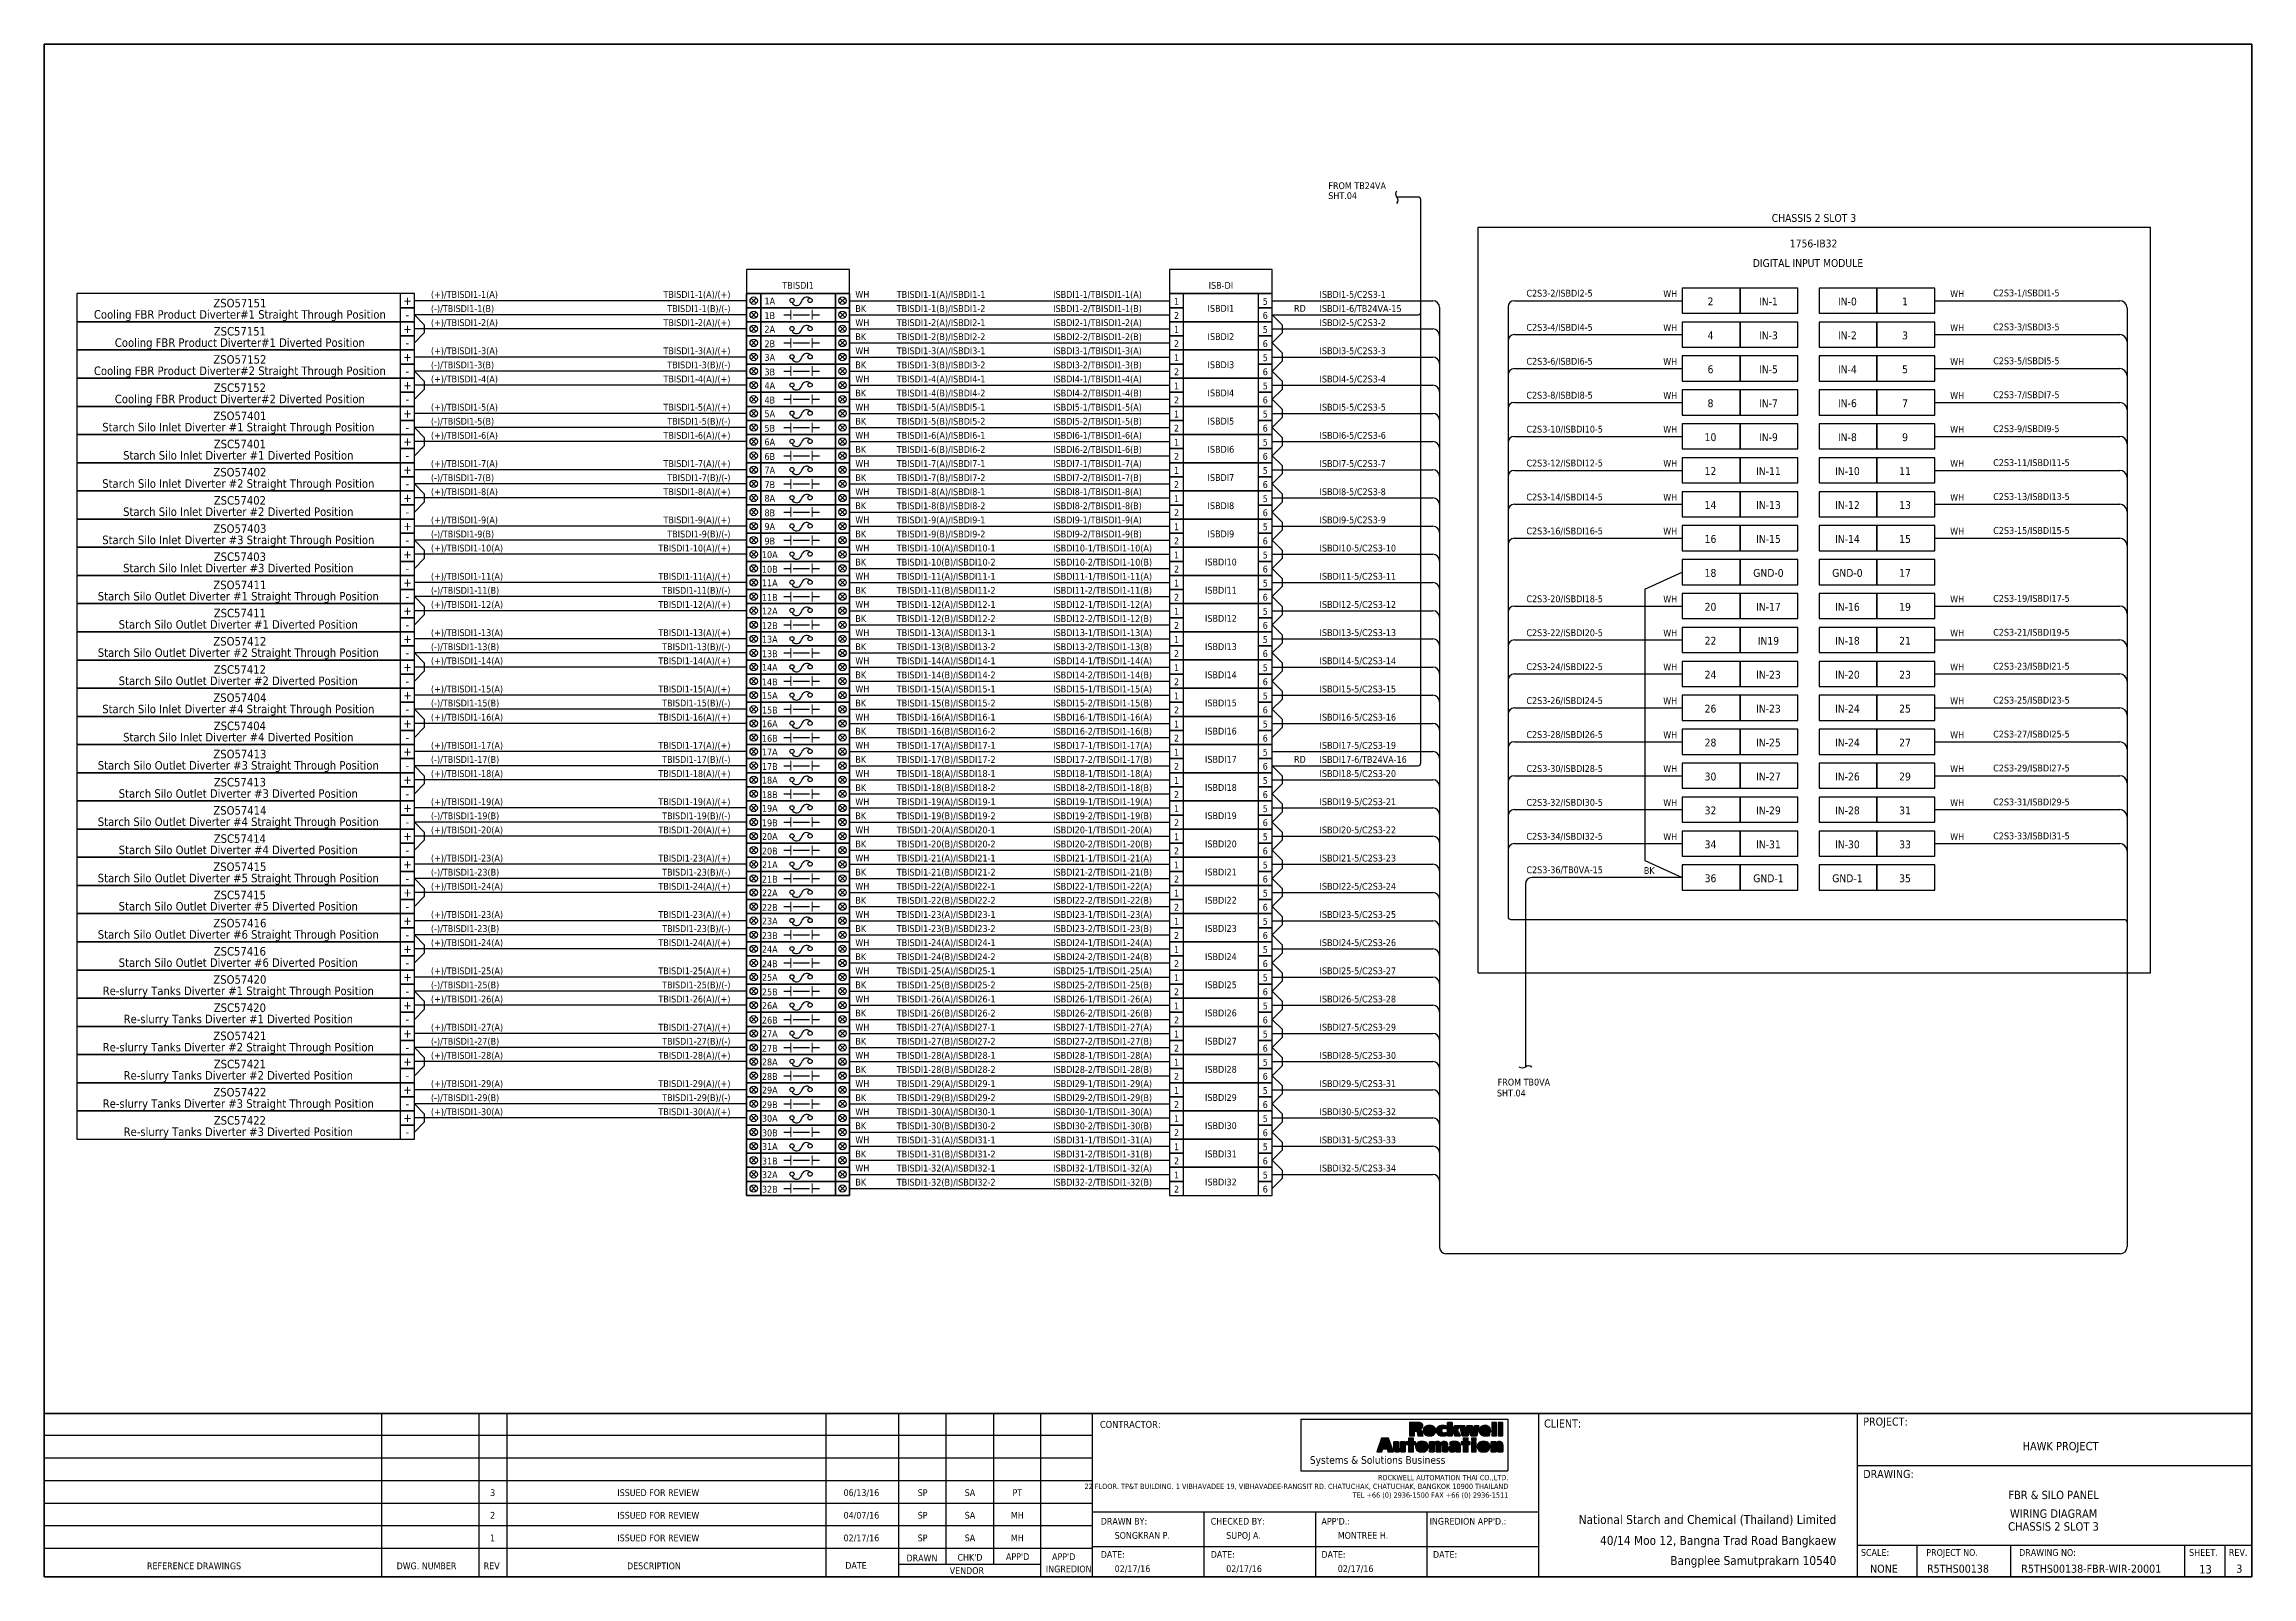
# Model space of a CAD drawing. Header units: millimetres. Extents: x 0 to 1792788, y -13 to 262234.
# Drawn here: x 680159 to 779049, y 92247 to 160934 of the extents above; entities that cross this region are included whole.
import ezdxf
from ezdxf.enums import TextEntityAlignment as Align

# ---------------------------------------------------------------- set-up
doc = ezdxf.new("R2010")
doc.units = ezdxf.units.MM
for name, color, linetype, lineweight in [('ASHADE', 7, 'Continuous', 25), ('GT_1', 9, 'Continuous', 25), ('HELPPOINT', 7, 'Continuous', 25), ('IE-CABLE', 1, 'Continuous', 25), ('IE-EQUIP', 253, 'Continuous', 25), ('IE-WIRE', 7, 'Continuous', 25), ('MEMBER', 7, 'Continuous', 25), ('power', 7, 'Continuous', 25), ('RA_LOGO', 2, 'Continuous', 25), ('TITLE_BOX', 7, 'Continuous', 25)]:
    doc.layers.add(name, color=color, linetype=linetype, lineweight=lineweight)
doc.styles.add('Tahoma', font='')
doc.styles.get('Tahoma').set_extended_font_data('Tahoma')

msp = doc.modelspace()

# ---------------------------------------------------------------- texts
at = {"color": 1, "style": 'Tahoma'}
for s, p in [('SHT.04', (737677, 153992)), ('FROM TB24VA', (737683, 154436)), ('RD', (736144, 148939)), ('ISBDI1-6/TB24VA-15', (737289, 148932)), ('RD', (736144, 128731)), ('ISBDI17-6/TB24VA-16', (737289, 128725))]:
    msp.add_text(s, height=304.8, dxfattribs=at).set_placement(p)
at = {"color": 2, "style": 'Tahoma'}
for s, height, p in [('CHASSIS 2 SLOT 3', 350.52, (759434, 153145)), ('DIGITAL INPUT MODULE', 350.52, (759164, 151123)), ('1756-IB32', 350.5, (759417, 151999)), ('2', 351, (754800, 149402)), ('IN-1', 350.5, (757394, 149402)), ('IN-0', 350.5, (760932, 149402)), ('1', 351, (763514, 149402)), ('4', 351, (754800, 147881)), ('IN-3', 350.5, (757394, 147881)), ('IN-2', 350.5, (760932, 147881)), ('3', 351, (763514, 147881)), ('6', 351, (754800, 146361)), ('IN-5', 350.5, (757394, 146361)), ('IN-4', 350.5, (760932, 146361)), ('5', 351, (763514, 146361)), ('8', 351, (754800, 144840)), ('IN-7', 350.5, (757394, 144840)), ('IN-6', 350.5, (760932, 144840)), ('7', 351, (763514, 144840)), ('10', 350.5, (754800, 143320)), ('IN-9', 350.5, (757394, 143320)), ('IN-8', 350.5, (760932, 143320)), ('9', 351, (763514, 143320)), ('12', 350.5, (754800, 141799)), ('IN-11', 350.5, (757394, 141799)), ('IN-10', 350.5, (760932, 141799)), ('11', 350.5, (763514, 141799)), ('14', 350.5, (754800, 140278)), ('IN-13', 350.5, (757394, 140278)), ('IN-12', 350.5, (760932, 140278)), ('13', 350.5, (763514, 140278)), ('16', 350.5, (754800, 138758)), ('IN-15', 350.5, (757394, 138758)), ('IN-14', 350.5, (760932, 138758)), ('15', 350.5, (763514, 138758)), ('18', 350.5, (754800, 137237)), ('GND-0', 350.5, (757394, 137237)), ('GND-0', 350.5, (760932, 137237)), ('17', 350.5, (763514, 137237)), ('20', 350.5, (754800, 135717)), ('IN-17', 350.5, (757394, 135717)), ('IN-16', 350.5, (760932, 135717)), ('19', 350.5, (763514, 135717)), ('22', 350.5, (754800, 134196)), ('IN19', 350.5, (757394, 134196)), ('IN-18', 350.5, (760932, 134196)), ('21', 350.5, (763514, 134196)), ('24', 350.5, (754800, 132675)), ('IN-23', 350.5, (757394, 132675)), ('IN-20', 350.5, (760932, 132675)), ('23', 350.5, (763514, 132675)), ('26', 350.5, (754800, 131155)), ('IN-23', 350.5, (757394, 131155)), ('IN-24', 350.5, (760932, 131155)), ('25', 350.5, (763514, 131155)), ('28', 350.5, (754800, 129634)), ('IN-25', 350.5, (757394, 129634)), ('IN-24', 350.5, (760932, 129634)), ('27', 350.5, (763514, 129634)), ('30', 350.5, (754800, 128113)), ('IN-27', 350.5, (757394, 128113)), ('IN-26', 350.5, (760932, 128113)), ('29', 350.5, (763514, 128113)), ('32', 350.5, (754800, 126593)), ('IN-29', 350.5, (757394, 126593)), ('IN-28', 350.5, (760932, 126593)), ('31', 350.5, (763514, 126593)), ('34', 350.5, (754800, 125072)), ('IN-31', 350.5, (757394, 125072)), ('IN-30', 350.5, (760932, 125072)), ('33', 350.5, (763514, 125072)), ('36', 350.5, (754800, 123552)), ('GND-1', 350.5, (757394, 123552)), ('GND-1', 350.5, (760932, 123552)), ('35', 350.5, (763514, 123552))]:
    msp.add_text(s, height=height, dxfattribs=at).set_placement(p, align=Align.MIDDLE_CENTER)
at = {"color": 4, "style": 'Tahoma'}
for s, height, p in [('ZSO57151', 381, (688926, 149329)), ('TBISDI1', 304.8, (713929, 150123)), ('ISB-DI', 304.8, (732869, 150123)), ('Cooling FBR Product Diverter#1 Straight Through Position', 381, (688926, 148821)), ('Cooling FBR Product Diverter#1 Diverted Position', 381, (688926, 147559)), ('ZSC57151', 381, (688926, 148067)), ('Cooling FBR Product Diverter#2 Straight Through Position', 381, (688926, 146296)), ('ZSO57152', 381, (688926, 146804)), ('ZSC57152', 381, (688926, 145541)), ('Cooling FBR Product Diverter#2 Diverted Position', 381, (688926, 145033)), ('ZSO57401', 381, (688926, 144278)), ('Starch Silo Inlet Diverter #1 Straight Through Position ', 381, (688926, 143770)), ('Starch Silo Inlet Diverter #1 Diverted Position ', 381, (688926, 142507)), ('ZSC57401', 381, (688926, 143015)), ('Starch Silo Inlet Diverter #2 Straight Through Position ', 381, (688926, 141244)), ('ZSO57402', 381, (688926, 141752)), ('ZSC57402', 381, (688926, 140489)), ('Starch Silo Inlet Diverter #2 Diverted Position ', 381, (688926, 139981)), ('Starch Silo Inlet Diverter #3 Straight Through Position ', 381, (688926, 138718)), ('ZSO57403', 381, (688926, 139226)), ('Starch Silo Inlet Diverter #3 Diverted Position ', 381, (688926, 137455)), ('ZSC57403', 381, (688926, 137963)), ('ZSO57411', 381, (688926, 136700)), ('Starch Silo Outlet Diverter #1 Straight Through Position ', 381, (688926, 136192)), ('ZSC57411', 381, (688926, 135437)), ('Starch Silo Outlet Diverter #1 Diverted Position ', 381, (688926, 134929)), ('Starch Silo Outlet Diverter #2 Straight Through Position ', 381, (688926, 133666)), ('ZSO57412', 381, (688926, 134174)), ('Starch Silo Outlet Diverter #2 Diverted Position ', 381, (688926, 132403)), ('ZSC57412', 381, (688926, 132911)), ('ZSO57404', 381, (688926, 131648)), ('Starch Silo Inlet Diverter #4 Straight Through Position ', 381, (688926, 131140)), ('ZSC57404', 381, (688926, 130385)), ('Starch Silo Inlet Diverter #4 Diverted Position ', 381, (688926, 129877)), ('Starch Silo Outlet Diverter #3 Straight Through Position ', 381, (688926, 128614)), ('ZSO57413', 381, (688926, 129122)), ('ZSC57413', 381, (688926, 127859)), ('Starch Silo Outlet Diverter #3 Diverted Position ', 381, (688926, 127351)), ('ZSO57414', 381, (688926, 126596)), ('Starch Silo Outlet Diverter #4 Straight Through Position ', 381, (688926, 126088)), ('Starch Silo Outlet Diverter #4 Diverted Position ', 381, (688926, 124825)), ('ZSC57414', 381, (688926, 125333)), ('Starch Silo Outlet Diverter #5 Straight Through Position ', 381, (688926, 123562)), ('ZSO57415', 381, (688926, 124070)), ('ZSC57415', 381, (688926, 122807)), ('Starch Silo Outlet Diverter #5 Diverted Position ', 381, (688926, 122299)), ('ZSO57416', 381, (688926, 121544)), ('Starch Silo Outlet Diverter #6 Straight Through Position ', 381, (688926, 121036)), ('Starch Silo Outlet Diverter #6 Diverted Position ', 381, (688926, 119773)), ('ZSC57416', 381, (688926, 120281)), ('Re-slurry Tanks Diverter #1 Straight Through Position ', 381, (688926, 118510)), ('ZSO57420', 381, (688926, 119018)), ('ZSC57420', 381, (688926, 117755)), ('Re-slurry Tanks Diverter #1 Diverted Position ', 381, (688926, 117247)), ('Re-slurry Tanks Diverter #2 Straight Through Position ', 381, (688926, 115984)), ('ZSO57421', 381, (688926, 116492)), ('Re-slurry Tanks Diverter #2 Diverted Position ', 381, (688926, 114721)), ('ZSC57421', 381, (688926, 115229)), ('ZSO57422', 381, (688926, 113966)), ('Re-slurry Tanks Diverter #3 Straight Through Position ', 381, (688926, 113458)), ('ZSC57422', 381, (688926, 112703)), ('Re-slurry Tanks Diverter #3 Diverted Position ', 381, (688926, 112195))]:
    msp.add_text(s, height=height, dxfattribs=at).set_placement(p, align=Align.MIDDLE_CENTER)
for s, p in [('(+)/TBISDI1-1(A)', (697485, 149564)), ('WH', (716495, 149566)), ('TBISDI1-1(A)/ISBDI1-1', (718349, 149564)), ('ISBDI1-1/TBISDI1-1(A)', (725358, 149564)), ('ISBDI1-5/C2S3-1', (737289, 149564)), ('C2S3-2/ISBDI2-5', (746555, 149620)), ('WH', (752684, 149598)), ('WH', (765536, 149598)), ('C2S3-1/ISBDI1-5', (767464, 149630)), ('(+)/TBISDI1-2(A)', (697485, 148301)), ('WH', (716495, 148303)), ('TBISDI1-2(A)/ISBDI2-1', (718349, 148301)), ('ISBDI2-1/TBISDI1-2(A)', (725358, 148301)), ('ISBDI2-5/C2S3-2', (737289, 148301)), ('C2S3-4/ISBDI4-5', (746555, 148089)), ('WH', (752684, 148077)), ('WH', (765536, 148077)), ('C2S3-3/ISBDI3-5', (767464, 148109)), ('(+)/TBISDI1-3(A)', (697485, 147038)), ('TBISDI1-3(A)/ISBDI3-1', (718349, 147038)), ('ISBDI3-1/TBISDI1-3(A)', (725358, 147038)), ('ISBDI3-5/C2S3-3', (737289, 147038)), ('WH', (716495, 147040)), ('C2S3-6/ISBDI6-5', (746555, 146568)), ('WH', (752684, 146557)), ('WH', (765536, 146557)), ('C2S3-5/ISBDI5-5', (767464, 146589)), ('(+)/TBISDI1-4(A)', (697485, 145775)), ('WH', (716495, 145777)), ('TBISDI1-4(A)/ISBDI4-1', (718349, 145775)), ('ISBDI4-1/TBISDI1-4(A)', (725358, 145775)), ('ISBDI4-5/C2S3-4', (737289, 145775)), ('C2S3-7/ISBDI7-5', (767464, 145068)), ('(+)/TBISDI1-5(A)', (697485, 144512)), ('WH', (716495, 144514)), ('TBISDI1-5(A)/ISBDI5-1', (718349, 144512)), ('ISBDI5-1/TBISDI1-5(A)', (725358, 144512)), ('ISBDI5-5/C2S3-5', (737289, 144512)), ('C2S3-8/ISBDI8-5', (746555, 145048)), ('WH', (752684, 145036)), ('WH', (765536, 145036)), ('(+)/TBISDI1-6(A)', (697485, 143249)), ('WH', (716495, 143251)), ('TBISDI1-6(A)/ISBDI6-1', (718349, 143249)), ('ISBDI6-1/TBISDI1-6(A)', (725358, 143249)), ('ISBDI6-5/C2S3-6', (737289, 143249)), ('C2S3-10/ISBDI10-5', (746555, 143527)), ('WH', (752684, 143516)), ('WH', (765536, 143516)), ('C2S3-9/ISBDI9-5', (767464, 143547)), ('(+)/TBISDI1-7(A)', (697485, 141986)), ('WH', (716495, 141988)), ('TBISDI1-7(A)/ISBDI7-1', (718349, 141986)), ('ISBDI7-1/TBISDI1-7(A)', (725358, 141986)), ('ISBDI7-5/C2S3-7', (737289, 141986)), ('C2S3-12/ISBDI12-5', (746555, 142006)), ('WH', (752684, 141995)), ('WH', (765536, 141995)), ('C2S3-11/ISBDI11-5', (767464, 142027)), ('(+)/TBISDI1-8(A)', (697485, 140723)), ('WH', (716495, 140725)), ('TBISDI1-8(A)/ISBDI8-1', (718349, 140723)), ('ISBDI8-1/TBISDI1-8(A)', (725358, 140723)), ('ISBDI8-5/C2S3-8', (737289, 140723)), ('C2S3-14/ISBDI14-5', (746555, 140486)), ('WH', (752684, 140474)), ('WH', (765536, 140474)), ('C2S3-13/ISBDI13-5', (767464, 140506)), ('(+)/TBISDI1-9(A)', (697485, 139460)), ('WH', (716495, 139462)), ('TBISDI1-9(A)/ISBDI9-1', (718349, 139460)), ('ISBDI9-1/TBISDI1-9(A)', (725358, 139460)), ('ISBDI9-5/C2S3-9', (737289, 139460)), ('(+)/TBISDI1-10(A)', (697485, 138197)), ('WH', (716495, 138199)), ('TBISDI1-10(A)/ISBDI10-1', (718349, 138197)), ('ISBDI10-1/TBISDI1-10(A)', (725358, 138197)), ('ISBDI10-5/C2S3-10', (737289, 138197)), ('C2S3-16/ISBDI16-5', (746555, 138965)), ('WH', (752684, 138954)), ('WH', (765536, 138954)), ('C2S3-15/ISBDI15-5', (767464, 138985)), ('(+)/TBISDI1-11(A)', (697485, 136934)), ('WH', (716495, 136936)), ('TBISDI1-11(A)/ISBDI11-1', (718349, 136934)), ('ISBDI11-1/TBISDI1-11(A)', (725358, 136934)), ('ISBDI11-5/C2S3-11', (737289, 136934)), ('(+)/TBISDI1-12(A)', (697485, 135671)), ('WH', (716495, 135673)), ('TBISDI1-12(A)/ISBDI12-1', (718349, 135671)), ('ISBDI12-1/TBISDI1-12(A)', (725358, 135671)), ('ISBDI12-5/C2S3-12', (737289, 135671)), ('C2S3-20/ISBDI18-5', (746555, 135924)), ('WH', (752684, 135913)), ('WH', (765536, 135913)), ('C2S3-19/ISBDI17-5', (767464, 135944)), ('(+)/TBISDI1-13(A)', (697485, 134408)), ('WH', (716495, 134410)), ('TBISDI1-13(A)/ISBDI13-1', (718349, 134408)), ('ISBDI13-1/TBISDI1-13(A)', (725358, 134408)), ('ISBDI13-5/C2S3-13', (737289, 134408)), ('C2S3-22/ISBDI20-5', (746555, 134403)), ('WH', (752684, 134392)), ('WH', (765536, 134392)), ('C2S3-21/ISBDI19-5', (767464, 134424)), ('(+)/TBISDI1-14(A)', (697485, 133145)), ('WH', (716495, 133147)), ('TBISDI1-14(A)/ISBDI14-1', (718349, 133145)), ('ISBDI14-1/TBISDI1-14(A)', (725358, 133145)), ('ISBDI14-5/C2S3-14', (737289, 133145)), ('C2S3-24/ISBDI22-5', (746555, 132883)), ('WH', (752684, 132871)), ('WH', (765536, 132871)), ('C2S3-23/ISBDI21-5', (767464, 132903)), ('(+)/TBISDI1-15(A)', (697485, 131882)), ('WH', (716495, 131884)), ('TBISDI1-15(A)/ISBDI15-1', (718349, 131882)), ('ISBDI15-1/TBISDI1-15(A)', (725358, 131882)), ('ISBDI15-5/C2S3-15', (737289, 131882)), ('C2S3-26/ISBDI24-5', (746555, 131362)), ('WH', (752684, 131351)), ('WH', (765536, 131351)), ('C2S3-25/ISBDI23-5', (767464, 131382)), ('(+)/TBISDI1-16(A)', (697485, 130619)), ('WH', (716495, 130621)), ('TBISDI1-16(A)/ISBDI16-1', (718349, 130619)), ('ISBDI16-1/TBISDI1-16(A)', (725358, 130619)), ('ISBDI16-5/C2S3-16', (737289, 130619)), ('(+)/TBISDI1-17(A)', (697485, 129356)), ('WH', (716495, 129358)), ('TBISDI1-17(A)/ISBDI17-1', (718349, 129356)), ('ISBDI17-1/TBISDI1-17(A)', (725358, 129356)), ('ISBDI17-5/C2S3-19', (737289, 129356)), ('C2S3-28/ISBDI26-5', (746555, 129841)), ('WH', (752684, 129830)), ('WH', (765536, 129830)), ('C2S3-27/ISBDI25-5', (767464, 129862)), ('C2S3-30/ISBDI28-5', (746555, 128321)), ('WH', (752684, 128309)), ('WH', (765536, 128309)), ('C2S3-29/ISBDI27-5', (767464, 128341)), ('(+)/TBISDI1-18(A)', (697485, 128093)), ('WH', (716495, 128095)), ('TBISDI1-18(A)/ISBDI18-1', (718349, 128093)), ('ISBDI18-1/TBISDI1-18(A)', (725358, 128093)), ('ISBDI18-5/C2S3-20', (737289, 128093)), ('(+)/TBISDI1-19(A)', (697485, 126830)), ('WH', (716495, 126832)), ('TBISDI1-19(A)/ISBDI19-1', (718349, 126830)), ('ISBDI19-1/TBISDI1-19(A)', (725358, 126830)), ('ISBDI19-5/C2S3-21', (737289, 126830)), ('C2S3-32/ISBDI30-5', (746555, 126800)), ('WH', (752684, 126789)), ('WH', (765536, 126789)), ('C2S3-31/ISBDI29-5', (767464, 126821)), ('(+)/TBISDI1-20(A)', (697485, 125567)), ('WH', (716495, 125569)), ('TBISDI1-20(A)/ISBDI20-1', (718349, 125567)), ('ISBDI20-1/TBISDI1-20(A)', (725358, 125567)), ('ISBDI20-5/C2S3-22', (737289, 125567)), ('C2S3-33/ISBDI31-5', (767464, 125300)), ('(+)/TBISDI1-23(A)', (697485, 124304)), ('WH', (716495, 124306)), ('TBISDI1-21(A)/ISBDI21-1', (718349, 124304)), ('ISBDI21-1/TBISDI1-21(A)', (725358, 124304)), ('ISBDI21-5/C2S3-23', (737289, 124304)), ('C2S3-34/ISBDI32-5', (746555, 125280)), ('WH', (752684, 125268)), ('WH', (765536, 125268)), ('(+)/TBISDI1-24(A)', (697485, 123041)), ('WH', (716495, 123043)), ('TBISDI1-22(A)/ISBDI22-1', (718349, 123041)), ('ISBDI22-1/TBISDI1-22(A)', (725358, 123041)), ('ISBDI22-5/C2S3-24', (737289, 123041)), ('(+)/TBISDI1-23(A)', (697485, 121778)), ('WH', (716495, 121780)), ('TBISDI1-23(A)/ISBDI23-1', (718349, 121778)), ('ISBDI23-1/TBISDI1-23(A)', (725358, 121778)), ('ISBDI23-5/C2S3-25', (737289, 121778)), ('(+)/TBISDI1-24(A)', (697485, 120515)), ('WH', (716495, 120517)), ('TBISDI1-24(A)/ISBDI24-1', (718349, 120515)), ('ISBDI24-1/TBISDI1-24(A)', (725358, 120515)), ('ISBDI24-5/C2S3-26', (737289, 120515)), ('(+)/TBISDI1-25(A)', (697485, 119252)), ('WH', (716495, 119254)), ('TBISDI1-25(A)/ISBDI25-1', (718349, 119252)), ('ISBDI25-1/TBISDI1-25(A)', (725358, 119252)), ('ISBDI25-5/C2S3-27', (737289, 119252)), ('(+)/TBISDI1-26(A)', (697485, 117989)), ('WH', (716495, 117991)), ('TBISDI1-26(A)/ISBDI26-1', (718349, 117989)), ('ISBDI26-1/TBISDI1-26(A)', (725358, 117989)), ('ISBDI26-5/C2S3-28', (737289, 117989)), ('(+)/TBISDI1-27(A)', (697485, 116726)), ('WH', (716495, 116728)), ('TBISDI1-27(A)/ISBDI27-1', (718349, 116726)), ('ISBDI27-1/TBISDI1-27(A)', (725358, 116726)), ('ISBDI27-5/C2S3-29', (737289, 116726)), ('(+)/TBISDI1-28(A)', (697485, 115463)), ('WH', (716495, 115465)), ('TBISDI1-28(A)/ISBDI28-1', (718349, 115463)), ('ISBDI28-1/TBISDI1-28(A)', (725358, 115463)), ('ISBDI28-5/C2S3-30', (737289, 115463)), ('(+)/TBISDI1-29(A)', (697485, 114200)), ('WH', (716495, 114203)), ('TBISDI1-29(A)/ISBDI29-1', (718349, 114200)), ('ISBDI29-1/TBISDI1-29(A)', (725358, 114200)), ('ISBDI29-5/C2S3-31', (737289, 114200)), ('(+)/TBISDI1-30(A)', (697485, 112937)), ('WH', (716495, 112940)), ('TBISDI1-30(A)/ISBDI30-1', (718349, 112937)), ('ISBDI30-1/TBISDI1-30(A)', (725358, 112937)), ('ISBDI30-5/C2S3-32', (737289, 112937)), ('WH', (716495, 111677)), ('TBISDI1-31(A)/ISBDI31-1', (718349, 111674)), ('ISBDI31-1/TBISDI1-31(A)', (725358, 111674)), ('ISBDI31-5/C2S3-33', (737289, 111674)), ('WH', (716495, 110414)), ('TBISDI1-32(A)/ISBDI32-1', (718349, 110412)), ('ISBDI32-1/TBISDI1-32(A)', (725358, 110412)), ('ISBDI32-5/C2S3-34', (737289, 110412))]:
    msp.add_text(s, height=304.8, dxfattribs=at).set_placement(p)
for s, p in [('TBISDI1-1(A)/(+)', (710901, 149564)), ('TBISDI1-2(A)/(+)', (710901, 148301)), ('TBISDI1-3(A)/(+)', (710901, 147038)), ('TBISDI1-4(A)/(+)', (710901, 145775)), ('TBISDI1-5(A)/(+)', (710901, 144512)), ('TBISDI1-6(A)/(+)', (710901, 143249)), ('TBISDI1-7(A)/(+)', (710901, 141986)), ('TBISDI1-8(A)/(+)', (710901, 140723)), ('TBISDI1-9(A)/(+)', (710901, 139460)), ('TBISDI1-10(A)/(+)', (710901, 138197)), ('TBISDI1-11(A)/(+)', (710901, 136934)), ('TBISDI1-12(A)/(+)', (710901, 135671)), ('TBISDI1-13(A)/(+)', (710901, 134408)), ('TBISDI1-14(A)/(+)', (710901, 133145)), ('TBISDI1-15(A)/(+)', (710901, 131882)), ('TBISDI1-16(A)/(+)', (710901, 130619)), ('TBISDI1-17(A)/(+)', (710901, 129356)), ('TBISDI1-18(A)/(+)', (710901, 128093)), ('TBISDI1-19(A)/(+)', (710901, 126830)), ('TBISDI1-20(A)/(+)', (710901, 125567)), ('TBISDI1-23(A)/(+)', (710901, 124304)), ('TBISDI1-24(A)/(+)', (710901, 123041)), ('TBISDI1-23(A)/(+)', (710901, 121778)), ('TBISDI1-24(A)/(+)', (710901, 120515)), ('TBISDI1-25(A)/(+)', (710901, 119252)), ('TBISDI1-26(A)/(+)', (710901, 117989)), ('TBISDI1-27(A)/(+)', (710901, 116726)), ('TBISDI1-28(A)/(+)', (710901, 115463)), ('TBISDI1-29(A)/(+)', (710901, 114200)), ('TBISDI1-30(A)/(+)', (710901, 112937))]:
    msp.add_text(s, height=304.8, dxfattribs=at).set_placement(p, align=Align.RIGHT)
at = {"color": 7, "style": 'Tahoma'}
for s, p in [('(-)/TBISDI1-1(B)', (697485, 148932)), ('BK', (716495, 148934)), ('TBISDI1-1(B)/ISBDI1-2', (718349, 148932)), ('ISBDI1-2/TBISDI1-1(B)', (725358, 148932)), ('BK', (716495, 147671)), ('TBISDI1-2(B)/ISBDI2-2', (718349, 147669)), ('ISBDI2-2/TBISDI1-2(B)', (725358, 147669)), ('(-)/TBISDI1-3(B)', (697485, 146406)), ('BK', (716495, 146408)), ('TBISDI1-3(B)/ISBDI3-2', (718349, 146406)), ('ISBDI3-2/TBISDI1-3(B)', (725358, 146406)), ('BK', (716495, 145145)), ('TBISDI1-4(B)/ISBDI4-2', (718349, 145143)), ('ISBDI4-2/TBISDI1-4(B)', (725358, 145143)), ('(-)/TBISDI1-5(B)', (697485, 143880)), ('BK', (716495, 143882)), ('TBISDI1-5(B)/ISBDI5-2', (718349, 143880)), ('ISBDI5-2/TBISDI1-5(B)', (725358, 143880)), ('BK', (716495, 142620)), ('TBISDI1-6(B)/ISBDI6-2', (718349, 142617)), ('ISBDI6-2/TBISDI1-6(B)', (725358, 142617)), ('(-)/TBISDI1-7(B)', (697485, 141354)), ('BK', (716495, 141357)), ('TBISDI1-7(B)/ISBDI7-2', (718349, 141354)), ('ISBDI7-2/TBISDI1-7(B)', (725358, 141354)), ('BK', (716495, 140094)), ('TBISDI1-8(B)/ISBDI8-2', (718349, 140091)), ('ISBDI8-2/TBISDI1-8(B)', (725358, 140091)), ('(-)/TBISDI1-9(B)', (697485, 138828)), ('BK', (716495, 138831)), ('TBISDI1-9(B)/ISBDI9-2', (718349, 138828)), ('ISBDI9-2/TBISDI1-9(B)', (725358, 138828)), ('BK', (716495, 137568)), ('TBISDI1-10(B)/ISBDI10-2', (718349, 137566)), ('ISBDI10-2/TBISDI1-10(B)', (725358, 137566)), ('(-)/TBISDI1-11(B)', (697485, 136303)), ('BK', (716495, 136305)), ('TBISDI1-11(B)/ISBDI11-2', (718349, 136303)), ('ISBDI11-2/TBISDI1-11(B)', (725358, 136303)), ('BK', (716495, 135042)), ('TBISDI1-12(B)/ISBDI12-2', (718349, 135040)), ('ISBDI12-2/TBISDI1-12(B)', (725358, 135040)), ('(-)/TBISDI1-13(B)', (697485, 133777)), ('BK', (716495, 133779)), ('TBISDI1-13(B)/ISBDI13-2', (718349, 133777)), ('ISBDI13-2/TBISDI1-13(B)', (725358, 133777)), ('BK', (716495, 132516)), ('TBISDI1-14(B)/ISBDI14-2', (718349, 132514)), ('ISBDI14-2/TBISDI1-14(B)', (725358, 132514)), ('(-)/TBISDI1-15(B)', (697485, 131251)), ('BK', (716495, 131253)), ('TBISDI1-15(B)/ISBDI15-2', (718349, 131251)), ('ISBDI15-2/TBISDI1-15(B)', (725358, 131251)), ('BK', (716495, 129990)), ('TBISDI1-16(B)/ISBDI16-2', (718349, 129988)), ('ISBDI16-2/TBISDI1-16(B)', (725358, 129988)), ('(-)/TBISDI1-17(B)', (697485, 128725)), ('BK', (716495, 128727)), ('TBISDI1-17(B)/ISBDI17-2', (718349, 128725)), ('ISBDI17-2/TBISDI1-17(B)', (725358, 128725)), ('BK', (716495, 127464)), ('TBISDI1-18(B)/ISBDI18-2', (718349, 127462)), ('ISBDI18-2/TBISDI1-18(B)', (725358, 127462)), ('(-)/TBISDI1-19(B)', (697485, 126199)), ('BK', (716495, 126201)), ('TBISDI1-19(B)/ISBDI19-2', (718349, 126199)), ('ISBDI19-2/TBISDI1-19(B)', (725358, 126199)), ('BK', (716495, 124938)), ('TBISDI1-20(B)/ISBDI20-2', (718349, 124936)), ('ISBDI20-2/TBISDI1-20(B)', (725358, 124936)), ('(-)/TBISDI1-23(B)', (697485, 123673)), ('BK', (716495, 123675)), ('TBISDI1-21(B)/ISBDI21-2', (718349, 123673)), ('ISBDI21-2/TBISDI1-21(B)', (725358, 123673)), ('C2S3-36/TB0VA-15', (746555, 123779)), ('BK', (751815, 123748)), ('BK', (716495, 122412)), ('TBISDI1-22(B)/ISBDI22-2', (718349, 122410)), ('ISBDI22-2/TBISDI1-22(B)', (725358, 122410)), ('(-)/TBISDI1-23(B)', (697485, 121147)), ('BK', (716495, 121149)), ('TBISDI1-23(B)/ISBDI23-2', (718349, 121147)), ('ISBDI23-2/TBISDI1-23(B)', (725358, 121147)), ('BK', (716495, 119886)), ('TBISDI1-24(B)/ISBDI24-2', (718349, 119884)), ('ISBDI24-2/TBISDI1-24(B)', (725358, 119884)), ('(-)/TBISDI1-25(B)', (697485, 118621)), ('BK', (716495, 118623)), ('TBISDI1-25(B)/ISBDI25-2', (718349, 118621)), ('ISBDI25-2/TBISDI1-25(B)', (725358, 118621)), ('BK', (716495, 117360)), ('TBISDI1-26(B)/ISBDI26-2', (718349, 117358)), ('ISBDI26-2/TBISDI1-26(B)', (725358, 117358)), ('(-)/TBISDI1-27(B)', (697485, 116095)), ('BK', (716495, 116097)), ('TBISDI1-27(B)/ISBDI27-2', (718349, 116095)), ('ISBDI27-2/TBISDI1-27(B)', (725358, 116095)), ('BK', (716495, 114834)), ('TBISDI1-28(B)/ISBDI28-2', (718349, 114832)), ('ISBDI28-2/TBISDI1-28(B)', (725358, 114832)), ('(-)/TBISDI1-29(B)', (697485, 113569)), ('BK', (716495, 113571)), ('TBISDI1-29(B)/ISBDI29-2', (718349, 113569)), ('ISBDI29-2/TBISDI1-29(B)', (725358, 113569)), ('SHT.04', (745234, 113776)), ('FROM TB0VA', (745264, 114265)), ('BK', (716495, 112308)), ('TBISDI1-30(B)/ISBDI30-2', (718349, 112306)), ('ISBDI30-2/TBISDI1-30(B)', (725358, 112306)), ('BK', (716495, 111045)), ('TBISDI1-31(B)/ISBDI31-2', (718349, 111043)), ('ISBDI31-2/TBISDI1-31(B)', (725358, 111043)), ('BK', (716495, 109782)), ('TBISDI1-32(B)/ISBDI32-2', (718349, 109780)), ('ISBDI32-2/TBISDI1-32(B)', (725358, 109780))]:
    msp.add_text(s, height=304.8, dxfattribs=at).set_placement(p)
for s, p in [('TBISDI1-1(B)/(-)', (710901, 148932)), ('TBISDI1-3(B)/(-)', (710901, 146406)), ('TBISDI1-5(B)/(-)', (710901, 143880)), ('TBISDI1-7(B)/(-)', (710901, 141354)), ('TBISDI1-9(B)/(-)', (710901, 138828)), ('TBISDI1-11(B)/(-)', (710901, 136303)), ('TBISDI1-13(B)/(-)', (710901, 133777)), ('TBISDI1-15(B)/(-)', (710901, 131251)), ('TBISDI1-17(B)/(-)', (710901, 128725)), ('TBISDI1-19(B)/(-)', (710901, 126199)), ('TBISDI1-23(B)/(-)', (710901, 123673)), ('TBISDI1-23(B)/(-)', (710901, 121147)), ('TBISDI1-25(B)/(-)', (710901, 118621)), ('TBISDI1-27(B)/(-)', (710901, 116095)), ('TBISDI1-29(B)/(-)', (710901, 113569))]:
    msp.add_text(s, height=304.8, dxfattribs=at).set_placement(p, align=Align.RIGHT)
at = {"color": 6, "style": 'Tahoma'}
for s, p in [('ISBDI1', (732869, 149091)), ('ISBDI2', (732869, 147828)), ('ISBDI3', (732869, 146565)), ('ISBDI4', (732869, 145302)), ('ISBDI5', (732869, 144039)), ('ISBDI6', (732869, 142776)), ('ISBDI7', (732869, 141513)), ('ISBDI8', (732869, 140250)), ('ISBDI9', (732869, 138987)), ('ISBDI10', (732869, 137724)), ('ISBDI11', (732869, 136461)), ('ISBDI12', (732869, 135198)), ('ISBDI13', (732869, 133935)), ('ISBDI14', (732869, 132672)), ('ISBDI15', (732869, 131409)), ('ISBDI16', (732869, 130146)), ('ISBDI17', (732869, 128883)), ('ISBDI18', (732869, 127620)), ('ISBDI19', (732869, 126357)), ('ISBDI20', (732869, 125094)), ('ISBDI21', (732869, 123831)), ('ISBDI22', (732869, 122568)), ('ISBDI23', (732869, 121305)), ('ISBDI24', (732869, 120042)), ('ISBDI25', (732869, 118779)), ('ISBDI26', (732869, 117516)), ('ISBDI27', (732869, 116253)), ('ISBDI28', (732869, 114990)), ('ISBDI29', (732869, 113728)), ('ISBDI30', (732869, 112465)), ('ISBDI31', (732869, 111202)), ('ISBDI32', (732869, 109939))]:
    msp.add_text(s, height=304.8, dxfattribs=at).set_placement(p, align=Align.MIDDLE_CENTER)
at = {"color": 7, "style": 'Tahoma'}
for s, height, p in [('CHASSIS 2 SLOT 3', 376.46, (770163, 94506)), ('13', 376.5, (776973, 92587))]:
    msp.add_text(s, height=height, dxfattribs=at).set_placement(p, align=Align.MIDDLE_CENTER)
at = {"layer": 'power', "color": 1, "style": 'Tahoma'}
for p in [(696432, 149441), (696432, 148178), (696432, 146915), (696432, 145652), (696432, 144389), (696432, 143126), (696432, 141863), (696432, 140600), (696432, 139337), (696432, 138074), (696432, 136811), (696432, 135548), (696432, 134285), (696432, 133022), (696432, 131759), (696432, 130496), (696432, 129233), (696432, 127970), (696432, 126707), (696432, 125445), (696432, 124182), (696432, 122919), (696432, 121656), (696432, 120393), (696432, 119130), (696432, 117867), (696432, 116604), (696432, 115341), (696432, 114078), (696432, 112815)]:
    msp.add_text('+', height=381, dxfattribs=at).set_placement(p, align=Align.MIDDLE_CENTER)
at = {"layer": 'power', "color": 7, "style": 'Tahoma'}
for s, height, p in [('1A', 305.3, (712662, 149421)), ('-', 381, (696432, 148811)), ('1B', 305.3, (712662, 148769)), ('-', 381, (696432, 147548)), ('2A', 305.3, (712662, 148158)), ('2B', 305.3, (712662, 147506)), ('3A', 305.3, (712662, 146895)), ('3B', 305.3, (712662, 146243)), ('-', 381, (696432, 146285)), ('4A', 305.3, (712662, 145632)), ('-', 381, (696432, 145022)), ('4B', 305.3, (712662, 144980)), ('5A', 305.3, (712662, 144369)), ('-', 381, (696432, 143759)), ('5B', 305.3, (712662, 143717)), ('-', 381, (696432, 142496)), ('6A', 305.3, (712662, 143107)), ('6B', 305.3, (712662, 142454)), ('7A', 305.3, (712662, 141844)), ('-', 381, (696432, 141233)), ('8A', 305.3, (712662, 140581)), ('7B', 305.3, (712662, 141191)), ('-', 381, (696432, 139970)), ('9A', 305.3, (712662, 139318)), ('8B', 305.3, (712662, 139928)), ('-', 381, (696432, 138707)), ('9B', 305.3, (712662, 138665)), ('10B', 305.3, (712662, 137402)), ('10A', 305.3, (712662, 138055)), ('-', 381, (696432, 137444)), ('11A', 305.3, (712662, 136792)), ('-', 381, (696432, 136181)), ('11B', 305.3, (712662, 136139)), ('12A', 305.3, (712662, 135529)), ('-', 381, (696432, 134918)), ('12B', 305.3, (712662, 134876)), ('-', 381, (696432, 133655)), ('13B', 305.3, (712662, 133614)), ('13A', 305.3, (712662, 134266)), ('14A', 305.3, (712662, 133003)), ('-', 381, (696432, 132392)), ('14B', 305.3, (712662, 132351)), ('15A', 305.3, (712662, 131740)), ('-', 381, (696432, 131129)), ('15B', 305.3, (712662, 131088)), ('16A', 305.3, (712662, 130477)), ('-', 381, (696432, 129866)), ('16B', 305.3, (712662, 129825)), ('-', 381, (696432, 128603)), ('17B', 305.3, (712662, 128562)), ('17A', 305.3, (712662, 129214)), ('18A', 305.3, (712662, 127951)), ('-', 381, (696432, 127340)), ('18B', 305.3, (712662, 127299)), ('19A', 305.3, (712662, 126688)), ('-', 381, (696432, 126077)), ('19B', 305.3, (712662, 126036)), ('-', 381, (696432, 124814)), ('20B', 305.3, (712662, 124773)), ('20A', 305.3, (712662, 125425)), ('21B', 305.3, (712662, 123510)), ('21A', 305.3, (712662, 124162)), ('-', 381, (696432, 123551)), ('22A', 305.3, (712662, 122899)), ('-', 381, (696432, 122288)), ('22B', 305.3, (712662, 122247)), ('23A', 305.3, (712662, 121636)), ('-', 381, (696432, 121025)), ('23B', 305.3, (712662, 120984)), ('-', 381, (696432, 119762)), ('24B', 305.3, (712662, 119721)), ('24A', 305.3, (712662, 120373)), ('25A', 305.3, (712662, 119110)), ('-', 381, (696432, 118499)), ('25B', 305.3, (712662, 118458)), ('26A', 305.3, (712662, 117847)), ('-', 381, (696432, 117236)), ('26B', 305.3, (712662, 117195)), ('27A', 305.3, (712662, 116584)), ('-', 381, (696432, 115973)), ('27B', 305.3, (712662, 115932)), ('28B', 305.3, (712662, 114669)), ('28A', 305.3, (712662, 115321)), ('-', 381, (696432, 114710)), ('29A', 305.3, (712662, 114058)), ('-', 381, (696432, 113447)), ('29B', 305.3, (712662, 113406)), ('30A', 305.3, (712662, 112795)), ('-', 381, (696432, 112184)), ('30B', 305.3, (712662, 112143)), ('31B', 305.3, (712662, 110880)), ('31A', 305.3, (712662, 111532)), ('32B', 305.3, (712662, 109617)), ('32A', 305.3, (712662, 110269))]:
    msp.add_text(s, height=height, dxfattribs=at).set_placement(p, align=Align.MIDDLE_CENTER)

# ---------------------------------------------------------------- blocks, each defined once
blk = doc.blocks.new('RA_LOGO1')
at = {"layer": 'RA_LOGO', "linetype": 'Continuous', "ltscale": 25.4}
for color, points in [(1, [(25.1, 13.7), (25.8, 13.7), (26.2, 13.7), (26.6, 13.5), (26.8, 13.2), (26.9, 12.8), (27, 12.3), (27.1, 11.7), (27.2, 11.1), (27.3, 10.7), (30.8, 10.7), (30.7, 11.1), (30.6, 11.7), (30.5, 12.2), (30.4, 12.8), (30.2, 13.4), (30, 13.9), (29.6, 14.3), (29.1, 14.6), (28.4, 14.8), (29, 15), (29.5, 15.2), (29.8, 15.5), (30.2, 15.8), (30.4, 16.2), (30.6, 16.6), (30.6, 17.2), (30.6, 17.6), (30.5, 18), (30.3, 18.4), (30.1, 18.6), (29.8, 18.9), (29.5, 19.1), (29.1, 19.3), (28.7, 19.4), (28.2, 19.5), (27.7, 19.5), (27.2, 19.5), (21.7, 19.5), (21.7, 10.7), (25.1, 10.7)]), (1, [(24.9, 15.7), (24.9, 17.6), (25.9, 17.6), (26.5, 17.5), (27, 17.2), (27.2, 16.7), (27.1, 16.1), (26.8, 15.8), (26.3, 15.7), (25.8, 15.7)]), (1, [(33, 17.2), (32.6, 17), (32.3, 16.8), (32, 16.6), (31.7, 16.4), (31.4, 16.1), (31.3, 15.7), (31.1, 15.4), (31, 15), (30.9, 14.6), (30.9, 14.1), (30.9, 13.7), (31, 13.3), (31.1, 12.9), (31.2, 12.5), (31.4, 12.2), (31.6, 11.9), (31.8, 11.6), (32.1, 11.3), (32.4, 11.1), (32.8, 11), (33.1, 10.8), (33.6, 10.7), (34, 10.6), (34.5, 10.6), (35, 10.5), (35.5, 10.6), (36, 10.6), (36.5, 10.7), (36.9, 10.8), (37.3, 11), (37.6, 11.1), (37.9, 11.3), (38.2, 11.6), (38.4, 11.9), (38.7, 12.2), (38.8, 12.5), (39, 12.9), (39, 13.3), (39.1, 13.7), (39.1, 14.1), (39.1, 14.6), (39, 15), (38.9, 15.4), (38.8, 15.7), (38.6, 16.1), (38.3, 16.4), (38.1, 16.6), (37.7, 16.8), (37.4, 17), (37, 17.2), (36.6, 17.3), (36.1, 17.4), (35.6, 17.4), (35, 17.5), (34.5, 17.4), (33.9, 17.4), (33.5, 17.3)]), (1, [(34.6, 15.4), (35, 15.6), (35.5, 15.4), (35.7, 14.8), (35.7, 14.1), (35.7, 13.4), (35.6, 12.9), (35.4, 12.6), (35, 12.4), (34.6, 12.6), (34.4, 12.9), (34.3, 13.4), (34.3, 14.1), (34.4, 14.8)]), (1, [(43.1, 14.6), (43.3, 15), (43.6, 15.3), (44.1, 15.5), (44.6, 15.6), (45.2, 15.5), (45.6, 15.4), (46, 15.2), (46, 17.2), (45.5, 17.3), (45, 17.4), (44.4, 17.4), (43.7, 17.5), (43.2, 17.4), (42.7, 17.4), (42.2, 17.3), (41.7, 17.2), (41.3, 17), (41, 16.8), (40.7, 16.6), (40.4, 16.4), (40.2, 16.1), (40, 15.7), (39.8, 15.4), (39.7, 15), (39.6, 14.6), (39.6, 14.1), (39.6, 13.7), (39.7, 13.3), (39.8, 12.9), (39.9, 12.5), (40.1, 12.2), (40.3, 11.9), (40.5, 11.6), (40.8, 11.3), (41.1, 11.1), (41.5, 11), (41.8, 10.8), (42.3, 10.7), (42.7, 10.6), (43.2, 10.6), (43.7, 10.5), (44.4, 10.6), (45, 10.6), (45.6, 10.7), (46.1, 10.9), (46.1, 12.8), (45.6, 12.6), (45.2, 12.5), (44.6, 12.4), (44.1, 12.5), (43.6, 12.7), (43.3, 13), (43.1, 13.5), (43, 14.1)]), (1, [(50.1, 19.5), (46.9, 19.5), (46.9, 10.7), (50.1, 10.7), (50.1, 14.4)]), (1, [(50.1, 14.4), (51.9, 10.7), (55.6, 10.7), (53.4, 14.4), (55.2, 17.3), (51.7, 17.3)]), (1, [(56.7, 10.7), (60.7, 10.7), (61.5, 15.2), (61.6, 15.2), (62.4, 10.7), (66.4, 10.7), (67.8, 17.3), (64.9, 17.3), (64.3, 13), (64.3, 13), (63.6, 17.3), (59.7, 17.3), (59, 13), (59, 13), (58.4, 17.3), (55.2, 17.3)]), (1, [(71.6, 10.6), (72.1, 10.5), (72.6, 10.5), (73.2, 10.6), (73.7, 10.6), (74.2, 10.7), (74.6, 10.8), (75.1, 10.9), (75.1, 12.6), (74.6, 12.4), (74.1, 12.3), (73.5, 12.2), (72.9, 12.2), (72.4, 12.2), (71.9, 12.3), (71.5, 12.5), (71.2, 12.8), (71.1, 13.2), (75.6, 13.2), (75.6, 13.6), (75.5, 14.1), (75.5, 14.5), (75.4, 15), (75.3, 15.4), (75.2, 15.7), (75, 16.1), (74.8, 16.4), (74.5, 16.6), (74.2, 16.9), (73.9, 17.1), (73.5, 17.2), (73.1, 17.4), (72.6, 17.4), (72.1, 17.5), (71.5, 17.4), (71, 17.4), (70.5, 17.3), (70.1, 17.2), (69.7, 17), (69.3, 16.8), (69, 16.6), (68.7, 16.4), (68.5, 16.1), (68.3, 15.7), (68.2, 15.4), (68.1, 15), (68, 14.6), (68, 14.1), (68, 13.7), (68, 13.3), (68.1, 12.9), (68.3, 12.5), (68.4, 12.2), (68.6, 11.9), (68.9, 11.6), (69.2, 11.3), (69.5, 11.1), (69.8, 11), (70.2, 10.8), (70.6, 10.7), (71.1, 10.6)]), (1, [(71.1, 14.6), (71.1, 15.2), (71.4, 15.7), (72, 15.9), (72.5, 15.7), (72.7, 15.2), (72.8, 14.6)]), (1, [(76.4, 10.7), (79.5, 10.7), (79.5, 19.5), (76.4, 19.5)]), (1, [(83.6, 19.5), (80.5, 19.5), (80.5, 10.7), (83.6, 10.7)]), (252, [(6.9, 1.9), (7.5, 0), (11.1, 0), (7.9, 9), (3.2, 9), (0, 0), (3.4, 0), (4, 1.9)]), (252, [(6.5, 4.1), (4.5, 4.1), (5.5, 7.1)]), (252, [(18.9, 6.7), (15.7, 6.7), (15.7, 2.8), (15.7, 2.4), (15.5, 2.1), (15.1, 1.9), (14.7, 2.1), (14.5, 2.4), (14.5, 2.8), (14.5, 6.7), (11.3, 6.7), (11.3, 2), (11.3, 1.6), (11.4, 1.2), (11.6, 0.8), (11.8, 0.5), (12.1, 0.2), (12.5, 0), (13, -0.1), (13.6, -0.1), (14.2, -0.1), (14.7, 0), (15.2, 0.3), (15.5, 0.7), (15.9, 1.2), (15.9, 0), (18.9, 0)]), (252, [(24.3, 4.9), (25.7, 4.9), (25.7, 6.7), (24.3, 6.7), (24.3, 9), (21, 9), (21, 6.7), (19.6, 6.7), (19.6, 4.9), (21, 4.9), (21, 0), (24.3, 0)]), (252, [(29, -0.1), (29.4, -0.1), (30, -0.1), (30.5, -0.1), (31, -0.1), (31.4, 0), (31.9, 0.1), (32.3, 0.3), (32.6, 0.5), (32.9, 0.7), (33.2, 0.9), (33.5, 1.2), (33.7, 1.5), (33.8, 1.9), (34, 2.2), (34.1, 2.6), (34.1, 3), (34.2, 3.5), (34.1, 4), (34.1, 4.4), (34, 4.8), (33.8, 5.1), (33.6, 5.5), (33.4, 5.8), (33.1, 6), (32.8, 6.3), (32.4, 6.4), (32, 6.6), (31.5, 6.7), (31.1, 6.8), (30.5, 6.9), (30, 6.9), (29.4, 6.9), (28.9, 6.8), (28.4, 6.7), (28, 6.6), (27.6, 6.4), (27.2, 6.3), (26.9, 6), (26.6, 5.8), (26.4, 5.5), (26.2, 5.1), (26, 4.8), (25.9, 4.4), (25.8, 4), (25.8, 3.5), (25.8, 3), (25.9, 2.6), (26, 2.2), (26.1, 1.9), (26.3, 1.5), (26.5, 1.2), (26.7, 0.9), (27, 0.7), (27.3, 0.5), (27.7, 0.3), (28.1, 0.1), (28.5, 0)]), (252, [(29.6, 1.9), (29.4, 2.3), (29.3, 2.8), (29.3, 3.5), (29.3, 4.2), (29.5, 4.7), (30, 5), (30.4, 4.7), (30.6, 4.2), (30.7, 3.5), (30.7, 2.8), (30.6, 2.3), (30.4, 1.9), (30, 1.8)]), (252, [(38.2, 3.9), (38.2, 4.3), (38.4, 4.7), (38.8, 4.8), (39.2, 4.7), (39.4, 4.3), (39.4, 3.9), (39.4, 0), (42.6, 0), (42.6, 3.9), (42.6, 4.3), (42.8, 4.7), (43.2, 4.8), (43.6, 4.7), (43.8, 4.3), (43.8, 3.9), (43.8, 0), (47, 0), (47, 4), (47, 4.4), (47, 4.8), (47, 5.1), (46.9, 5.5), (46.8, 5.8), (46.6, 6.1), (46.4, 6.4), (46.1, 6.6), (45.7, 6.7), (45.2, 6.8), (44.7, 6.9), (44.1, 6.8), (43.6, 6.7), (43.1, 6.5), (42.7, 6.1), (42.5, 5.7), (42.2, 6.2), (41.9, 6.5), (41.4, 6.7), (40.9, 6.8), (40.4, 6.9), (39.9, 6.8), (39.4, 6.7), (39, 6.6), (38.6, 6.3), (38.3, 6), (38, 5.5), (38, 6.7), (35, 6.7), (35, 0), (38.2, 0)]), (252, [(47.8, 1.3), (48, 0.9), (48.2, 0.6), (48.5, 0.3), (48.9, 0.1), (49.3, 0), (49.8, -0.1), (50.2, -0.1), (50.8, -0.1), (51.3, 0), (51.7, 0.2), (52.1, 0.6), (52.5, 1), (52.5, 0), (55.5, 0), (55.5, 4.1), (55.4, 4.6), (55.4, 5), (55.2, 5.4), (55, 5.7), (54.7, 6), (54.4, 6.2), (54.1, 6.4), (53.8, 6.6), (53.4, 6.7), (53, 6.8), (52.6, 6.8), (52.2, 6.9), (51.8, 6.9), (51.4, 6.9), (50.7, 6.9), (50.1, 6.8), (49.6, 6.7), (49.1, 6.6), (48.5, 6.5), (48.5, 4.6), (49.1, 4.8), (49.6, 5), (50.2, 5.1), (50.8, 5.2), (51.3, 5.2), (51.7, 5.1), (52.1, 4.9), (52.4, 4.6), (52.5, 4.2), (52.2, 4.2), (51.7, 4.3), (51.2, 4.3), (50.8, 4.3), (50.4, 4.2), (49.9, 4.2), (49.5, 4.1), (49.1, 3.9), (48.7, 3.7), (48.4, 3.5), (48.1, 3.2), (47.9, 2.8), (47.8, 2.3), (47.8, 1.8)]), (252, [(50.7, 2.2), (51, 2.7), (51.5, 2.9), (52.2, 3), (52.5, 3), (52.5, 2.7), (52.4, 2.2), (52.1, 1.7), (51.5, 1.6), (51.1, 1.6), (50.8, 1.8)]), (252, [(57.3, 0), (60.6, 0), (60.6, 4.9), (62, 4.9), (62, 6.7), (60.6, 6.7), (60.6, 9), (57.3, 9), (57.3, 6.7), (56, 6.7), (56, 4.9), (57.3, 4.9)]), (252, [(66, 7.5), (66, 9), (62.8, 9), (62.8, 7.5)]), (252, [(62.8, 0), (66, 0), (66, 6.7), (62.8, 6.7)]), (252, [(69.9, -0.1), (70.4, -0.1), (70.9, -0.1), (71.4, -0.1), (71.9, -0.1), (72.4, 0), (72.8, 0.1), (73.2, 0.3), (73.5, 0.5), (73.8, 0.7), (74.1, 0.9), (74.4, 1.2), (74.6, 1.5), (74.8, 1.9), (74.9, 2.2), (75, 2.6), (75, 3), (75.1, 3.5), (75, 4), (75, 4.4), (74.9, 4.8), (74.7, 5.1), (74.5, 5.5), (74.3, 5.8), (74, 6), (73.7, 6.3), (73.3, 6.4), (72.9, 6.6), (72.5, 6.7), (72, 6.8), (71.4, 6.9), (70.9, 6.9), (70.3, 6.9), (69.8, 6.8), (69.3, 6.7), (68.9, 6.6), (68.5, 6.4), (68.1, 6.3), (67.8, 6), (67.5, 5.8), (67.3, 5.5), (67.1, 5.1), (66.9, 4.8), (66.8, 4.4), (66.7, 4), (66.7, 3.5), (66.7, 3), (66.8, 2.6), (66.9, 2.2), (67, 1.9), (67.2, 1.5), (67.4, 1.2), (67.6, 0.9), (67.9, 0.7), (68.2, 0.5), (68.6, 0.3), (69, 0.1), (69.4, 0)]), (252, [(70.5, 1.9), (70.3, 2.3), (70.2, 2.8), (70.2, 3.5), (70.2, 4.2), (70.4, 4.7), (70.9, 5), (71.4, 4.7), (71.6, 4.2), (71.6, 3.5), (71.6, 2.8), (71.5, 2.3), (71.3, 1.9), (70.9, 1.8)]), (252, [(79.2, 3.9), (79.2, 4.3), (79.3, 4.7), (79.7, 4.8), (80.1, 4.7), (80.3, 4.3), (80.3, 3.9), (80.3, 0), (83.6, 0), (83.6, 4.7), (83.5, 5.1), (83.4, 5.6), (83.3, 5.9), (83, 6.3), (82.7, 6.5), (82.3, 6.7), (81.8, 6.8), (81.2, 6.9), (80.7, 6.8), (80.1, 6.7), (79.7, 6.4), (79.3, 6.1), (79, 5.5), (79, 6.7), (75.9, 6.7), (75.9, 0), (79.2, 0)])]:
    blk.add_hatch(color=color, dxfattribs=at).paths.add_polyline_path(points, flags=0)
at = {"layer": 'RA_LOGO', "color": 1, "linetype": 'Continuous', "ltscale": 25.4}
for points in [[(29.1, 19.3), (28.7, 19.4), (28.2, 19.5), (27.7, 19.5), (27.2, 19.5), (21.7, 19.5), (21.7, 10.7), (25.1, 10.7), (25.1, 13.7), (25.8, 13.7), (26.2, 13.7), (26.6, 13.5), (26.8, 13.2), (26.9, 12.8), (27, 12.3), (27.1, 11.7), (27.2, 11.1), (27.3, 10.7), (30.8, 10.7), (30.7, 11.1), (30.6, 11.7), (30.5, 12.2), (30.4, 12.8), (30.2, 13.4), (30, 13.9), (29.6, 14.3), (29.1, 14.6), (28.5, 14.8), (28.5, 14.8), (29, 15), (29.5, 15.2), (29.8, 15.5), (30.2, 15.8), (30.4, 16.2), (30.6, 16.6), (30.6, 17.2), (30.6, 17.6), (30.5, 18), (30.3, 18.4), (30.1, 18.6), (29.8, 18.9), (29.5, 19.1)], [(25.1, 13.7), (25.8, 13.7), (26.2, 13.7), (26.6, 13.5), (26.8, 13.2), (26.9, 12.8), (27, 12.3), (27.1, 11.7), (27.2, 11.1), (27.3, 10.7), (30.8, 10.7), (30.7, 11.1), (30.6, 11.7), (30.5, 12.2), (30.4, 12.8), (30.2, 13.4), (30, 13.9), (29.6, 14.3), (29.1, 14.6), (28.4, 14.8), (29, 15), (29.5, 15.2), (29.8, 15.5), (30.2, 15.8), (30.4, 16.2), (30.6, 16.6), (30.6, 17.2), (30.6, 17.6), (30.5, 18), (30.3, 18.4), (30.1, 18.6), (29.8, 18.9), (29.5, 19.1), (29.1, 19.3), (28.7, 19.4), (28.2, 19.5), (27.7, 19.5), (27.2, 19.5), (21.7, 19.5), (21.7, 10.7), (25.1, 10.7)], [(24.9, 15.7), (24.9, 17.6), (25.9, 17.6), (26.5, 17.5), (27, 17.2), (27.2, 16.7), (27.1, 16.1), (26.8, 15.8), (26.3, 15.7), (25.8, 15.7)], [(25.8, 15.7), (24.9, 15.7), (24.9, 17.6), (25.9, 17.6), (26.5, 17.5), (27, 17.2), (27.2, 16.7), (27.1, 16.1), (26.8, 15.8), (26.3, 15.7)], [(37, 17.2), (36.6, 17.3), (36.1, 17.4), (35.6, 17.4), (35, 17.5), (34.5, 17.4), (33.9, 17.4), (33.5, 17.3), (33, 17.2), (32.6, 17), (32.3, 16.8), (32, 16.6), (31.7, 16.4), (31.4, 16.1), (31.3, 15.7), (31.1, 15.4), (31, 15), (30.9, 14.6), (30.9, 14.1), (30.9, 14.1), (30.9, 13.7), (31, 13.3), (31.1, 12.9), (31.2, 12.5), (31.4, 12.2), (31.6, 11.9), (31.8, 11.6), (32.1, 11.3), (32.4, 11.1), (32.8, 11), (33.1, 10.8), (33.6, 10.7), (34, 10.6), (34.5, 10.6), (35, 10.5), (35.5, 10.6), (36, 10.6), (36.5, 10.7), (36.9, 10.8), (37.3, 11), (37.6, 11.1), (37.9, 11.3), (38.2, 11.6), (38.4, 11.9), (38.7, 12.2), (38.8, 12.5), (39, 12.9), (39, 13.3), (39.1, 13.7), (39.1, 14.1), (39.1, 14.6), (39, 15), (38.9, 15.4), (38.8, 15.7), (38.6, 16.1), (38.3, 16.4), (38.1, 16.6), (37.7, 16.8), (37.4, 17)], [(33, 17.2), (32.6, 17), (32.3, 16.8), (32, 16.6), (31.7, 16.4), (31.4, 16.1), (31.3, 15.7), (31.1, 15.4), (31, 15), (30.9, 14.6), (30.9, 14.1), (30.9, 13.7), (31, 13.3), (31.1, 12.9), (31.2, 12.5), (31.4, 12.2), (31.6, 11.9), (31.8, 11.6), (32.1, 11.3), (32.4, 11.1), (32.8, 11), (33.1, 10.8), (33.6, 10.7), (34, 10.6), (34.5, 10.6), (35, 10.5), (35.5, 10.6), (36, 10.6), (36.5, 10.7), (36.9, 10.8), (37.3, 11), (37.6, 11.1), (37.9, 11.3), (38.2, 11.6), (38.4, 11.9), (38.7, 12.2), (38.8, 12.5), (39, 12.9), (39, 13.3), (39.1, 13.7), (39.1, 14.1), (39.1, 14.6), (39, 15), (38.9, 15.4), (38.8, 15.7), (38.6, 16.1), (38.3, 16.4), (38.1, 16.6), (37.7, 16.8), (37.4, 17), (37, 17.2), (36.6, 17.3), (36.1, 17.4), (35.6, 17.4), (35, 17.5), (34.5, 17.4), (33.9, 17.4), (33.5, 17.3)], [(34.3, 14.1), (34.4, 14.8), (34.6, 15.4), (35, 15.6), (35.5, 15.4), (35.7, 14.8), (35.7, 14.1), (35.7, 13.4), (35.6, 12.9), (35.4, 12.6), (35, 12.4), (34.6, 12.6), (34.4, 12.9), (34.3, 13.4)], [(34.6, 15.4), (35, 15.6), (35.5, 15.4), (35.7, 14.8), (35.7, 14.1), (35.7, 13.4), (35.6, 12.9), (35.4, 12.6), (35, 12.4), (34.6, 12.6), (34.4, 12.9), (34.3, 13.4), (34.3, 14.1), (34.4, 14.8)], [(42.7, 17.4), (43.2, 17.4), (43.7, 17.5), (44.4, 17.4), (45, 17.4), (45.5, 17.3), (46, 17.2), (46, 15.2), (45.6, 15.4), (45.2, 15.5), (44.6, 15.6), (44.1, 15.5), (43.6, 15.3), (43.3, 15), (43.1, 14.6), (43, 14.1), (43.1, 13.5), (43.3, 13), (43.6, 12.7), (44.1, 12.5), (44.6, 12.4), (45.2, 12.5), (45.6, 12.6), (46.1, 12.8), (46.1, 10.9), (45.6, 10.7), (45, 10.6), (44.4, 10.6), (43.7, 10.5), (43.2, 10.6), (42.7, 10.6), (42.3, 10.7), (41.8, 10.8), (41.5, 11), (41.1, 11.1), (40.8, 11.3), (40.5, 11.6), (40.3, 11.9), (40.1, 12.2), (39.9, 12.5), (39.8, 12.9), (39.7, 13.3), (39.6, 13.7), (39.6, 14.1), (39.6, 14.6), (39.7, 15), (39.8, 15.4), (40, 15.7), (40.2, 16.1), (40.4, 16.4), (40.7, 16.6), (41, 16.8), (41.3, 17), (41.7, 17.2), (42.2, 17.3)], [(43.1, 14.6), (43.3, 15), (43.6, 15.3), (44.1, 15.5), (44.6, 15.6), (45.2, 15.5), (45.6, 15.4), (46, 15.2), (46, 17.2), (45.5, 17.3), (45, 17.4), (44.4, 17.4), (43.7, 17.5), (43.2, 17.4), (42.7, 17.4), (42.2, 17.3), (41.7, 17.2), (41.3, 17), (41, 16.8), (40.7, 16.6), (40.4, 16.4), (40.2, 16.1), (40, 15.7), (39.8, 15.4), (39.7, 15), (39.6, 14.6), (39.6, 14.1), (39.6, 13.7), (39.7, 13.3), (39.8, 12.9), (39.9, 12.5), (40.1, 12.2), (40.3, 11.9), (40.5, 11.6), (40.8, 11.3), (41.1, 11.1), (41.5, 11), (41.8, 10.8), (42.3, 10.7), (42.7, 10.6), (43.2, 10.6), (43.7, 10.5), (44.4, 10.6), (45, 10.6), (45.6, 10.7), (46.1, 10.9), (46.1, 12.8), (45.6, 12.6), (45.2, 12.5), (44.6, 12.4), (44.1, 12.5), (43.6, 12.7), (43.3, 13), (43.1, 13.5), (43, 14.1)], [(50.1, 10.7), (46.9, 10.7), (46.9, 19.5), (50.1, 19.5), (50.1, 14.4), (50.1, 14.4), (50.1, 14.4)], [(50.1, 19.5), (46.9, 19.5), (46.9, 10.7), (50.1, 10.7), (50.1, 14.4)], [(50.1, 14.4), (51.9, 10.7), (55.6, 10.7), (53.4, 14.4), (55.2, 17.3), (51.7, 17.3)], [(51.9, 10.7), (50.1, 14.4), (51.7, 17.3), (55.2, 17.3), (53.4, 14.4), (55.6, 10.7)], [(62.4, 10.7), (61.6, 15.2), (61.5, 15.2), (60.7, 10.7), (56.7, 10.7), (55.2, 17.3), (58.4, 17.3), (59, 13), (59, 13), (59.7, 17.3), (63.6, 17.3), (64.3, 13), (64.3, 13), (64.9, 17.3), (67.8, 17.3), (66.4, 10.7)], [(56.7, 10.7), (60.7, 10.7), (61.5, 15.2), (61.6, 15.2), (62.4, 10.7), (66.4, 10.7), (67.8, 17.3), (64.9, 17.3), (64.3, 13), (64.3, 13), (63.6, 17.3), (59.7, 17.3), (59, 13), (59, 13), (58.4, 17.3), (55.2, 17.3)], [(71.6, 10.6), (72.1, 10.5), (72.6, 10.5), (73.2, 10.6), (73.7, 10.6), (74.2, 10.7), (74.6, 10.8), (75.1, 10.9), (75.1, 12.6), (74.6, 12.4), (74.1, 12.3), (73.5, 12.2), (72.9, 12.2), (72.4, 12.2), (71.9, 12.3), (71.5, 12.5), (71.2, 12.8), (71.1, 13.2), (75.6, 13.2), (75.6, 13.6), (75.5, 14.1), (75.5, 14.5), (75.4, 15), (75.3, 15.4), (75.2, 15.7), (75, 16.1), (74.8, 16.4), (74.5, 16.6), (74.2, 16.9), (73.9, 17.1), (73.5, 17.2), (73.1, 17.4), (72.6, 17.4), (72.1, 17.5), (71.5, 17.4), (71, 17.4), (70.5, 17.3), (70.1, 17.2), (69.7, 17), (69.3, 16.8), (69, 16.6), (68.7, 16.4), (68.5, 16.1), (68.3, 15.7), (68.2, 15.4), (68.1, 15), (68, 14.6), (68, 14.1), (68, 14.1), (68, 13.7), (68, 13.3), (68.1, 12.9), (68.3, 12.5), (68.4, 12.2), (68.6, 11.9), (68.9, 11.6), (69.2, 11.3), (69.5, 11.1), (69.8, 11), (70.2, 10.8), (70.6, 10.7), (71.1, 10.6)], [(71.6, 10.6), (72.1, 10.5), (72.6, 10.5), (73.2, 10.6), (73.7, 10.6), (74.2, 10.7), (74.6, 10.8), (75.1, 10.9), (75.1, 12.6), (74.6, 12.4), (74.1, 12.3), (73.5, 12.2), (72.9, 12.2), (72.4, 12.2), (71.9, 12.3), (71.5, 12.5), (71.2, 12.8), (71.1, 13.2), (75.6, 13.2), (75.6, 13.6), (75.5, 14.1), (75.5, 14.5), (75.4, 15), (75.3, 15.4), (75.2, 15.7), (75, 16.1), (74.8, 16.4), (74.5, 16.6), (74.2, 16.9), (73.9, 17.1), (73.5, 17.2), (73.1, 17.4), (72.6, 17.4), (72.1, 17.5), (71.5, 17.4), (71, 17.4), (70.5, 17.3), (70.1, 17.2), (69.7, 17), (69.3, 16.8), (69, 16.6), (68.7, 16.4), (68.5, 16.1), (68.3, 15.7), (68.2, 15.4), (68.1, 15), (68, 14.6), (68, 14.1), (68, 13.7), (68, 13.3), (68.1, 12.9), (68.3, 12.5), (68.4, 12.2), (68.6, 11.9), (68.9, 11.6), (69.2, 11.3), (69.5, 11.1), (69.8, 11), (70.2, 10.8), (70.6, 10.7), (71.1, 10.6)], [(72.8, 14.6), (71.1, 14.6), (71.1, 15.2), (71.4, 15.7), (72, 15.9), (72.5, 15.7), (72.7, 15.2)], [(71.1, 14.6), (71.1, 15.2), (71.4, 15.7), (72, 15.9), (72.5, 15.7), (72.7, 15.2), (72.8, 14.6)], [(76.4, 10.7), (79.5, 10.7), (79.5, 19.5), (76.4, 19.5)], [(76.4, 10.7), (79.5, 10.7), (79.5, 19.5), (76.4, 19.5)], [(80.5, 10.7), (83.6, 10.7), (83.6, 19.5), (80.5, 19.5)], [(83.6, 19.5), (80.5, 19.5), (80.5, 10.7), (83.6, 10.7)]]:
    blk.add_lwpolyline(points, close=True, dxfattribs=at)
at = {"layer": 'RA_LOGO', "color": 252, "linetype": 'Continuous', "ltscale": 25.4}
for points in [[(7.5, 0), (11.1, 0), (7.9, 9), (3.2, 9), (0, 0), (3.4, 0), (4, 1.9), (6.9, 1.9)], [(6.9, 1.9), (7.5, 0), (11.1, 0), (7.9, 9), (3.2, 9), (0, 0), (3.4, 0), (4, 1.9)], [(5.5, 7.1), (5.5, 7.1), (6.5, 4.1), (4.5, 4.1)], [(6.5, 4.1), (4.5, 4.1), (5.5, 7.1)], [(11.6, 0.8), (11.4, 1.2), (11.3, 1.6), (11.3, 2), (11.3, 6.7), (14.5, 6.7), (14.5, 2.8), (14.5, 2.4), (14.7, 2.1), (15.1, 1.9), (15.5, 2.1), (15.7, 2.4), (15.7, 2.8), (15.7, 6.7), (18.9, 6.7), (18.9, 0), (15.9, 0), (15.9, 1.2), (15.8, 1.2), (15.5, 0.7), (15.2, 0.3), (14.7, 0), (14.2, -0.1), (13.6, -0.1), (13, -0.1), (12.5, 0), (12.1, 0.2), (11.8, 0.5)], [(18.9, 6.7), (15.7, 6.7), (15.7, 2.8), (15.7, 2.4), (15.5, 2.1), (15.1, 1.9), (14.7, 2.1), (14.5, 2.4), (14.5, 2.8), (14.5, 6.7), (11.3, 6.7), (11.3, 2), (11.3, 1.6), (11.4, 1.2), (11.6, 0.8), (11.8, 0.5), (12.1, 0.2), (12.5, 0), (13, -0.1), (13.6, -0.1), (14.2, -0.1), (14.7, 0), (15.2, 0.3), (15.5, 0.7), (15.9, 1.2), (15.9, 0), (18.9, 0)], [(24.3, 4.9), (25.7, 4.9), (25.7, 6.7), (24.3, 6.7), (24.3, 9), (21, 9), (21, 6.7), (19.6, 6.7), (19.6, 4.9), (21, 4.9), (21, 0), (24.3, 0)], [(24.3, 4.9), (25.7, 4.9), (25.7, 6.7), (24.3, 6.7), (24.3, 9), (21, 9), (21, 6.7), (19.6, 6.7), (19.6, 4.9), (21, 4.9), (21, 0), (24.3, 0)], [(29.4, 6.9), (28.9, 6.8), (28.4, 6.7), (28, 6.6), (27.6, 6.4), (27.2, 6.3), (26.9, 6), (26.6, 5.8), (26.4, 5.5), (26.2, 5.1), (26, 4.8), (25.9, 4.4), (25.8, 4), (25.8, 3.5), (25.8, 3.5), (25.8, 3), (25.9, 2.6), (26, 2.2), (26.1, 1.9), (26.3, 1.5), (26.5, 1.2), (26.7, 0.9), (27, 0.7), (27.3, 0.5), (27.7, 0.3), (28.1, 0.1), (28.5, 0), (29, -0.1), (29.4, -0.1), (30, -0.1), (30.5, -0.1), (31, -0.1), (31.4, 0), (31.9, 0.1), (32.3, 0.3), (32.6, 0.5), (32.9, 0.7), (33.2, 0.9), (33.5, 1.2), (33.7, 1.5), (33.8, 1.9), (34, 2.2), (34.1, 2.6), (34.1, 3), (34.2, 3.5), (34.2, 3.5), (34.1, 4), (34.1, 4.4), (34, 4.8), (33.8, 5.1), (33.6, 5.5), (33.4, 5.8), (33.1, 6), (32.8, 6.3), (32.4, 6.4), (32, 6.6), (31.5, 6.7), (31.1, 6.8), (30.5, 6.9), (30, 6.9), (30, 6.9)], [(29, -0.1), (29.4, -0.1), (30, -0.1), (30.5, -0.1), (31, -0.1), (31.4, 0), (31.9, 0.1), (32.3, 0.3), (32.6, 0.5), (32.9, 0.7), (33.2, 0.9), (33.5, 1.2), (33.7, 1.5), (33.8, 1.9), (34, 2.2), (34.1, 2.6), (34.1, 3), (34.2, 3.5), (34.1, 4), (34.1, 4.4), (34, 4.8), (33.8, 5.1), (33.6, 5.5), (33.4, 5.8), (33.1, 6), (32.8, 6.3), (32.4, 6.4), (32, 6.6), (31.5, 6.7), (31.1, 6.8), (30.5, 6.9), (30, 6.9), (29.4, 6.9), (28.9, 6.8), (28.4, 6.7), (28, 6.6), (27.6, 6.4), (27.2, 6.3), (26.9, 6), (26.6, 5.8), (26.4, 5.5), (26.2, 5.1), (26, 4.8), (25.9, 4.4), (25.8, 4), (25.8, 3.5), (25.8, 3), (25.9, 2.6), (26, 2.2), (26.1, 1.9), (26.3, 1.5), (26.5, 1.2), (26.7, 0.9), (27, 0.7), (27.3, 0.5), (27.7, 0.3), (28.1, 0.1), (28.5, 0)], [(29.3, 3.5), (29.3, 4.2), (29.5, 4.7), (30, 5), (30.4, 4.7), (30.6, 4.2), (30.7, 3.5), (30.7, 2.8), (30.6, 2.3), (30.4, 1.9), (30, 1.8), (29.6, 1.9), (29.4, 2.3), (29.3, 2.8)], [(29.6, 1.9), (29.4, 2.3), (29.3, 2.8), (29.3, 3.5), (29.3, 4.2), (29.5, 4.7), (30, 5), (30.4, 4.7), (30.6, 4.2), (30.7, 3.5), (30.7, 2.8), (30.6, 2.3), (30.4, 1.9), (30, 1.8)], [(39.4, 4.3), (39.2, 4.7), (38.8, 4.8), (38.4, 4.7), (38.2, 4.3), (38.2, 3.9), (38.2, 0), (35, 0), (35, 6.7), (38, 6.7), (38, 5.6), (38.1, 5.6), (38.3, 6), (38.6, 6.3), (39, 6.6), (39.4, 6.7), (39.9, 6.8), (40.4, 6.9), (40.9, 6.8), (41.4, 6.7), (41.9, 6.5), (42.2, 6.2), (42.5, 5.7), (42.5, 5.7), (42.7, 6.1), (43.1, 6.5), (43.6, 6.7), (44.1, 6.8), (44.7, 6.9), (45.2, 6.8), (45.7, 6.7), (46.1, 6.6), (46.4, 6.4), (46.6, 6.1), (46.8, 5.8), (46.9, 5.5), (47, 5.1), (47, 4.8), (47, 4.4), (47, 4), (47, 0), (43.8, 0), (43.8, 3.9), (43.8, 4.3), (43.6, 4.7), (43.2, 4.8), (42.8, 4.7), (42.6, 4.3), (42.6, 3.9), (42.6, 0), (39.4, 0), (39.4, 3.9)], [(38.2, 3.9), (38.2, 4.3), (38.4, 4.7), (38.8, 4.8), (39.2, 4.7), (39.4, 4.3), (39.4, 3.9), (39.4, 0), (42.6, 0), (42.6, 3.9), (42.6, 4.3), (42.8, 4.7), (43.2, 4.8), (43.6, 4.7), (43.8, 4.3), (43.8, 3.9), (43.8, 0), (47, 0), (47, 4), (47, 4.4), (47, 4.8), (47, 5.1), (46.9, 5.5), (46.8, 5.8), (46.6, 6.1), (46.4, 6.4), (46.1, 6.6), (45.7, 6.7), (45.2, 6.8), (44.7, 6.9), (44.1, 6.8), (43.6, 6.7), (43.1, 6.5), (42.7, 6.1), (42.5, 5.7), (42.2, 6.2), (41.9, 6.5), (41.4, 6.7), (40.9, 6.8), (40.4, 6.9), (39.9, 6.8), (39.4, 6.7), (39, 6.6), (38.6, 6.3), (38.3, 6), (38, 5.5), (38, 6.7), (35, 6.7), (35, 0), (38.2, 0)], [(50.1, 6.8), (49.6, 6.7), (49.1, 6.6), (48.5, 6.5), (48.5, 4.6), (49.1, 4.8), (49.6, 5), (50.2, 5.1), (50.8, 5.2), (51.3, 5.2), (51.7, 5.1), (52.1, 4.9), (52.4, 4.6), (52.5, 4.2), (52.2, 4.2), (51.7, 4.3), (51.2, 4.3), (50.8, 4.3), (50.4, 4.2), (49.9, 4.2), (49.5, 4.1), (49.1, 3.9), (48.7, 3.7), (48.4, 3.5), (48.1, 3.2), (47.9, 2.8), (47.8, 2.3), (47.8, 1.8), (47.8, 1.8), (47.8, 1.3), (48, 0.9), (48.2, 0.6), (48.5, 0.3), (48.9, 0.1), (49.3, 0), (49.8, -0.1), (50.2, -0.1), (50.8, -0.1), (51.3, 0), (51.7, 0.2), (52.1, 0.6), (52.4, 1), (52.5, 1), (52.5, 0), (55.5, 0), (55.5, 4.1), (55.4, 4.6), (55.4, 5), (55.2, 5.4), (55, 5.7), (54.7, 6), (54.4, 6.2), (54.1, 6.4), (53.8, 6.6), (53.4, 6.7), (53, 6.8), (52.6, 6.8), (52.2, 6.9), (51.8, 6.9), (51.4, 6.9), (50.7, 6.9)], [(47.8, 1.3), (48, 0.9), (48.2, 0.6), (48.5, 0.3), (48.9, 0.1), (49.3, 0), (49.8, -0.1), (50.2, -0.1), (50.8, -0.1), (51.3, 0), (51.7, 0.2), (52.1, 0.6), (52.5, 1), (52.5, 0), (55.5, 0), (55.5, 4.1), (55.4, 4.6), (55.4, 5), (55.2, 5.4), (55, 5.7), (54.7, 6), (54.4, 6.2), (54.1, 6.4), (53.8, 6.6), (53.4, 6.7), (53, 6.8), (52.6, 6.8), (52.2, 6.9), (51.8, 6.9), (51.4, 6.9), (50.7, 6.9), (50.1, 6.8), (49.6, 6.7), (49.1, 6.6), (48.5, 6.5), (48.5, 4.6), (49.1, 4.8), (49.6, 5), (50.2, 5.1), (50.8, 5.2), (51.3, 5.2), (51.7, 5.1), (52.1, 4.9), (52.4, 4.6), (52.5, 4.2), (52.2, 4.2), (51.7, 4.3), (51.2, 4.3), (50.8, 4.3), (50.4, 4.2), (49.9, 4.2), (49.5, 4.1), (49.1, 3.9), (48.7, 3.7), (48.4, 3.5), (48.1, 3.2), (47.9, 2.8), (47.8, 2.3), (47.8, 1.8)], [(50.7, 2.2), (51, 2.7), (51.5, 2.9), (52.2, 3), (52.5, 3), (52.5, 2.7), (52.4, 2.2), (52.1, 1.7), (51.5, 1.6), (51.1, 1.6), (50.8, 1.8)], [(52.5, 2.7), (52.4, 2.2), (52.1, 1.7), (51.5, 1.6), (51.1, 1.6), (50.8, 1.8), (50.7, 2.2), (51, 2.7), (51.5, 2.9), (52.2, 3), (52.5, 3)], [(60.6, 0), (60.6, 4.9), (62, 4.9), (62, 6.7), (60.6, 6.7), (60.6, 9), (57.3, 9), (57.3, 6.7), (56, 6.7), (56, 4.9), (57.3, 4.9), (57.3, 0)], [(57.3, 0), (60.6, 0), (60.6, 4.9), (62, 4.9), (62, 6.7), (60.6, 6.7), (60.6, 9), (57.3, 9), (57.3, 6.7), (56, 6.7), (56, 4.9), (57.3, 4.9)], [(66, 7.5), (66, 9), (62.8, 9), (62.8, 7.5)], [(62.8, 7.5), (66, 7.5), (66, 9), (62.8, 9)], [(62.8, 0), (66, 0), (66, 6.7), (62.8, 6.7)], [(62.8, 0), (66, 0), (66, 6.7), (62.8, 6.7)], [(72.9, 6.6), (72.5, 6.7), (72, 6.8), (71.4, 6.9), (70.9, 6.9), (70.3, 6.9), (69.8, 6.8), (69.3, 6.7), (68.9, 6.6), (68.5, 6.4), (68.1, 6.3), (67.8, 6), (67.5, 5.8), (67.3, 5.5), (67.1, 5.1), (66.9, 4.8), (66.8, 4.4), (66.7, 4), (66.7, 3.5), (66.7, 3.5), (66.7, 3), (66.8, 2.6), (66.9, 2.2), (67, 1.9), (67.2, 1.5), (67.4, 1.2), (67.6, 0.9), (67.9, 0.7), (68.2, 0.5), (68.6, 0.3), (69, 0.1), (69.4, 0), (69.9, -0.1), (70.4, -0.1), (70.9, -0.1), (71.4, -0.1), (71.9, -0.1), (72.4, 0), (72.8, 0.1), (73.2, 0.3), (73.5, 0.5), (73.8, 0.7), (74.1, 0.9), (74.4, 1.2), (74.6, 1.5), (74.8, 1.9), (74.9, 2.2), (75, 2.6), (75, 3), (75.1, 3.5), (75.1, 3.5), (75, 4), (75, 4.4), (74.9, 4.8), (74.7, 5.1), (74.5, 5.5), (74.3, 5.8), (74, 6), (73.7, 6.3), (73.3, 6.4)], [(69.9, -0.1), (70.4, -0.1), (70.9, -0.1), (71.4, -0.1), (71.9, -0.1), (72.4, 0), (72.8, 0.1), (73.2, 0.3), (73.5, 0.5), (73.8, 0.7), (74.1, 0.9), (74.4, 1.2), (74.6, 1.5), (74.8, 1.9), (74.9, 2.2), (75, 2.6), (75, 3), (75.1, 3.5), (75, 4), (75, 4.4), (74.9, 4.8), (74.7, 5.1), (74.5, 5.5), (74.3, 5.8), (74, 6), (73.7, 6.3), (73.3, 6.4), (72.9, 6.6), (72.5, 6.7), (72, 6.8), (71.4, 6.9), (70.9, 6.9), (70.3, 6.9), (69.8, 6.8), (69.3, 6.7), (68.9, 6.6), (68.5, 6.4), (68.1, 6.3), (67.8, 6), (67.5, 5.8), (67.3, 5.5), (67.1, 5.1), (66.9, 4.8), (66.8, 4.4), (66.7, 4), (66.7, 3.5), (66.7, 3), (66.8, 2.6), (66.9, 2.2), (67, 1.9), (67.2, 1.5), (67.4, 1.2), (67.6, 0.9), (67.9, 0.7), (68.2, 0.5), (68.6, 0.3), (69, 0.1), (69.4, 0)], [(70.2, 3.5), (70.2, 4.2), (70.4, 4.7), (70.9, 5), (71.4, 4.7), (71.6, 4.2), (71.6, 3.5), (71.6, 2.8), (71.5, 2.3), (71.3, 1.9), (70.9, 1.8), (70.5, 1.9), (70.3, 2.3), (70.2, 2.8)], [(70.5, 1.9), (70.3, 2.3), (70.2, 2.8), (70.2, 3.5), (70.2, 4.2), (70.4, 4.7), (70.9, 5), (71.4, 4.7), (71.6, 4.2), (71.6, 3.5), (71.6, 2.8), (71.5, 2.3), (71.3, 1.9), (70.9, 1.8)], [(79.2, 4.3), (79.2, 3.9), (79.2, 0), (75.9, 0), (75.9, 6.7), (79, 6.7), (79, 5.6), (79, 5.6), (79.3, 6.1), (79.7, 6.4), (80.1, 6.7), (80.7, 6.8), (81.2, 6.9), (81.8, 6.8), (82.3, 6.7), (82.7, 6.5), (83, 6.3), (83.3, 5.9), (83.4, 5.6), (83.5, 5.1), (83.6, 4.7), (83.6, 0), (80.3, 0), (80.3, 3.9), (80.3, 4.3), (80.1, 4.7), (79.7, 4.8), (79.3, 4.7)], [(79.2, 3.9), (79.2, 4.3), (79.3, 4.7), (79.7, 4.8), (80.1, 4.7), (80.3, 4.3), (80.3, 3.9), (80.3, 0), (83.6, 0), (83.6, 4.7), (83.5, 5.1), (83.4, 5.6), (83.3, 5.9), (83, 6.3), (82.7, 6.5), (82.3, 6.7), (81.8, 6.8), (81.2, 6.9), (80.7, 6.8), (80.1, 6.7), (79.7, 6.4), (79.3, 6.1), (79, 5.5), (79, 6.7), (75.9, 6.7), (75.9, 0), (79.2, 0)]]:
    blk.add_lwpolyline(points, close=True, dxfattribs=at)
blk = doc.blocks.new('TPA')
at = {"ltscale": 25.4}
for p, q in [((14356728, 12757470), (14356728, 12754838)), ((14356728, 12757470), (14367258, 12757470)), ((14367258, 12757470), (14367258, 12754838)), ((14356728, 12754838), (14367258, 12754838))]:
    blk.add_line(p, q, dxfattribs=at)
at = {"color": 4, "ltscale": 25.4}
for p, q in [((14388070, 12751057), (14388070, 12749437)), ((14392840, 12751057), (14392840, 12749437))]:
    blk.add_line(p, q, dxfattribs=at)
at = {"color": 4, "ltscale": 12.7}
for p, q in [((14401704, 12751057), (14401704, 12749437)), ((14401704, 12751057), (14401704, 12749437)), ((14403758, 12751057), (14403758, 12749437)), ((14403758, 12751057), (14403758, 12749437))]:
    blk.add_line(p, q, dxfattribs=at)
at = {"layer": 'GT_1', "color": 4, "ltscale": 25.4}
for p, q in [((14309938, 12749437), (14309938, 12757755)), ((14314900, 12749437), (14314900, 12757755)), ((14316319, 12749437), (14316319, 12757755)), ((14332560, 12749437), (14332560, 12757755)), ((14336263, 12749437), (14336263, 12757755)), ((14338674, 12750067), (14338674, 12757755)), ((14341086, 12750068), (14341086, 12757756)), ((14343490, 12749437), (14343490, 12757755)), ((14346116, 12749437), (14346116, 12757755)), ((14368833, 12749437), (14368833, 12757755)), ((14385061, 12749437), (14385061, 12757755)), ((14385061, 12749437), (14385061, 12757755)), ((14385061, 12749437), (14385061, 12757755)), ((14346116, 12756634), (14292753, 12756634)), ((14346116, 12755485), (14292753, 12755485)), ((14346116, 12754332), (14292753, 12754332)), ((14346116, 12753180), (14292753, 12753180)), ((14368833, 12752737), (14346116, 12752737)), ((14351795, 12749437), (14351795, 12752737)), ((14357475, 12749437), (14357475, 12752737)), ((14363154, 12749437), (14363154, 12752737)), ((14346116, 12752028), (14292753, 12752028)), ((14346114, 12750875), (14292753, 12750875)), ((14343490, 12750067), (14336263, 12750067)), ((14368833, 12750964), (14346116, 12750964)), ((14385061, 12751057), (14405128, 12751057))]:
    blk.add_line(p, q, dxfattribs=at)
at = {"layer": 'HELPPOINT', "color": 4, "lineweight": 35, "ltscale": 25.4}
for p, q in [((14292753, 12749437), (14292753, 12827491)), ((14292753, 12827491), (14405128, 12827491)), ((14292753, 12749437), (14292753, 12827491)), ((14292753, 12827491), (14405128, 12827491)), ((14405128, 12827491), (14405128, 12749437)), ((14405128, 12827491), (14405128, 12749437)), ((14405128, 12749437), (14292753, 12749437)), ((14405128, 12749437), (14292753, 12749437))]:
    blk.add_line(p, q, dxfattribs=at)
at = {"layer": 'HELPPOINT', "color": 4, "ltscale": 25.4}
for p, q in [((14385061, 12755112), (14405128, 12755112)), ((14385061, 12755112), (14405128, 12755112)), ((14385061, 12751057), (14405128, 12751057))]:
    blk.add_line(p, q, dxfattribs=at)
at = {"layer": 'MEMBER', "color": 4, "lineweight": 35, "ltscale": 25.4}
blk.add_line((14292753, 12757755), (14405128, 12757755), dxfattribs=at)
blk.add_line((14292753, 12757755), (14405128, 12757755), dxfattribs=at)
at = {"layer": 'MEMBER', "color": 4, "ltscale": 25.4}
for p, q in [((14385061, 12755112), (14405128, 12755112)), ((14385061, 12755112), (14405128, 12755112)), ((14385061, 12751057), (14405128, 12751057)), ((14385061, 12751057), (14405128, 12751057))]:
    blk.add_line(p, q, dxfattribs=at)
at = {"xscale": 76.7727272878401, "yscale": 76.77272728795651, "zscale": 76.7727272878401}
blk.add_blockref('RA_LOGO1', (14360581, 12755805), dxfattribs=at)
at = {"color": 4, "style": 'Tahoma'}
for s, p in [('HAWK PROJECT', (14395390, 12756097)), ('FBR & SILO PANEL', (14395038, 12753610)), ('WIRING DIAGRAM', (14395038, 12752660))]:
    blk.add_text(s, height=424.08, dxfattribs=at).set_placement(p, align=Align.MIDDLE_CENTER)
at = {"color": 7, "style": 'Tahoma'}
blk.add_text('Systems & Solutions Business', height=390.01, dxfattribs=at).set_placement((14357181, 12755584), align=Align.TOP_LEFT)
at = {"color": 4, "insert": (14367280, 12754629), "char_height": 268.15, "attachment_point": 3, "style": 'Tahoma'}
blk.add_mtext('ROCKWELL AUTOMATION THAI CO.,LTD.\\P22 FLOOR. TP&T BUILDING. 1 VIBHAVADEE 19, VIBHAVADEE-RANGSIT RD. CHATUCHAK, CHATUCHAK, BANGKOK 10900 THAILAND\\PTEL +66 (0) 2936-1500 FAX +66 (0) 2936-1511', dxfattribs=at)
at = {"layer": 'GT_1', "color": 4, "style": 'Tahoma'}
for s, p in [('CLIENT:', (14369105, 12757043)), ('PROJECT:', (14385347, 12757139)), ('DRAWING:', (14385347, 12754472))]:
    blk.add_text(s, height=411.3, dxfattribs=at).set_placement(p)
at = {"layer": 'MEMBER', "color": 4, "style": 'Tahoma'}
for s, height, p in [('CONTRACTOR:', 356.48, (14346493, 12757021)), ('DRAWN BY:', 342.8, (14346536, 12752097)), ('CHECKED BY:', 342.77, (14352135, 12752097)), ("APP'D.:", 342.8, (14357769, 12752097)), ("INGREDION APP'D.:", 342.77, (14363275, 12752097)), ('SONGKRAN P.', 342.77, (14347243, 12751377)), ('SUPOJ A.', 342.8, (14352921, 12751377)), ('MONTREE H.', 342.8, (14358601, 12751377)), ('REFERENCE DRAWINGS', 342.77, (14297988, 12749826)), ('DWG. NUMBER', 342.77, (14310694, 12749826)), ('REV', 342.8, (14315126, 12749826)), ('DESCRIPTION', 342.77, (14322425, 12749826)), ('DATE', 342.8, (14333532, 12749847)), ('DRAWN', 342.8, (14336649, 12750224)), ("CHK'D", 342.8, (14339241, 12750260)), ("APP'D", 342.8, (14341710, 12750294)), ("APP'D", 342.8, (14344056, 12750294)), ('DATE:', 342.8, (14346536, 12750407)), ('DATE:', 342.8, (14352135, 12750407)), ('DATE:', 342.8, (14357769, 12750407)), ('DATE:', 342.8, (14363448, 12750407)), ('SCALE:', 342.8, (14385231, 12750507)), ('NONE', 410.8, (14385694, 12749649)), ('PROJECT NO.', 342.77, (14388558, 12750507)), ('R5THS00138', 410.8, (14388593, 12749649)), ('DRAWING NO:', 342.77, (14393283, 12750507)), ('R5THS00138-FBR-WIR-20001', 410.83, (14393388, 12749649)), ('SHEET.', 346.5, (14401935, 12750507)), ('REV.', 346.5, (14403954, 12750507)), ('VENDOR', 342.8, (14338846, 12749586)), ('INGREDION', 342.8, (14343744, 12749668)), ('02/17/16', 342.8, (14347243, 12749683)), ('02/17/16', 342.8, (14352921, 12749683)), ('02/17/16', 342.8, (14358601, 12749683))]:
    blk.add_text(s, height=height, dxfattribs=at).set_placement(p)
for s, height, p in [('3', 343, (14315582, 12753726)), ('ISSUED FOR REVIEW', 342.77, (14324013, 12753726)), ('06/13/16', 342.8, (14334352, 12753726)), ('SP', 342.8, (14337466, 12753726)), ('SA', 342.8, (14339877, 12753726)), ('PT', 342.8, (14342288, 12753726)), ('2', 343, (14315582, 12752574)), ('ISSUED FOR REVIEW', 342.77, (14324013, 12752574)), ('04/07/16', 342.8, (14334352, 12752574)), ('SP', 342.8, (14337466, 12752574)), ('SA', 342.8, (14339877, 12752574)), ('MH', 342.8, (14342288, 12752574)), ('1', 343, (14315582, 12751421)), ('ISSUED FOR REVIEW', 342.77, (14324013, 12751421)), ('02/17/16', 342.8, (14334352, 12751421)), ('SP', 342.8, (14337466, 12751421)), ('SA', 342.8, (14339877, 12751421)), ('MH', 342.8, (14342288, 12751421))]:
    blk.add_text(s, height=height, dxfattribs=at).set_placement(p, align=Align.MIDDLE_CENTER)
blk.add_text('3', height=411, dxfattribs=at).set_placement((14404490, 12749649), align=Align.CENTER)
at = {"layer": 'TITLE_BOX', "color": 7, "style": 'Tahoma'}
for s, p in [('National Starch and Chemical (Thailand) Limited', (14383976, 12752129)), ('40/14 Moo 12, Bangna Trad Road Bangkaew', (14383976, 12751067)), ('Bangplee Samutprakarn 10540', (14383976, 12750041))]:
    blk.add_text(s, height=457.2, dxfattribs=at).set_placement(p, align=Align.RIGHT)
blk = doc.blocks.new('ISBDI')
at = {"color": 2, "ltscale": 25.4}
for points in [[(15670445, 12592788), (15671077, 12592788), (15671077, 12593420), (15670445, 12593420)], [(15670445, 12592157), (15675051, 12592157), (15675051, 12593420), (15670445, 12593420)], [(15670445, 12592157), (15671077, 12592157), (15671077, 12592788), (15670445, 12592788)], [(15674420, 12592788), (15675051, 12592788), (15675051, 12593420), (15674420, 12593420)], [(15674420, 12592157), (15675051, 12592157), (15675051, 12592788), (15674420, 12592788)]]:
    blk.add_lwpolyline(points, close=True, dxfattribs=at)
at = {"color": 7, "style": 'Tahoma'}
for s, p in [('1', (15670761, 12593073)), ('5', (15674735, 12593073)), ('2', (15670761, 12592442)), ('6', (15674735, 12592442))]:
    blk.add_text(s, height=305, dxfattribs=at).set_placement(p, align=Align.MIDDLE_CENTER)

# ---------------------------------------------------------------- linework, layer by layer
at = {"color": 1, "ltscale": 25.4}
for p, q in [((741699, 154079), (740753, 154079)), ((741826, 128725), (741826, 153952)), ((712059, 149555), (711824, 149320)), ((711824, 149555), (712059, 149320)), ((715798, 149555), (716034, 149320)), ((716034, 149555), (715798, 149320)), ((735171, 148806), (735618, 148359)), ((735171, 148806), (741699, 148806)), ((735618, 148359), (735618, 147989)), ((712059, 148292), (711824, 148057)), ((711824, 148292), (712059, 148057)), ((715798, 148292), (716034, 148057)), ((716034, 148292), (715798, 148057)), ((735171, 147543), (735618, 147989)), ((735171, 147543), (735618, 147096)), ((712059, 147029), (711824, 146794)), ((711824, 147029), (712059, 146794)), ((715798, 147029), (716034, 146794)), ((716034, 147029), (715798, 146794)), ((735171, 146280), (735618, 146726)), ((735618, 147096), (735618, 146726)), ((712059, 145766), (711824, 145531)), ((711824, 145766), (712059, 145531)), ((715798, 145766), (716034, 145531)), ((716034, 145766), (715798, 145531)), ((735171, 146280), (735618, 145833)), ((735171, 145017), (735618, 145463)), ((735618, 145833), (735618, 145463)), ((712059, 144503), (711824, 144268)), ((711824, 144503), (712059, 144268)), ((715798, 144503), (716034, 144268)), ((716034, 144503), (715798, 144268)), ((735171, 145017), (735618, 144570)), ((735618, 144570), (735618, 144200)), ((735171, 143754), (735618, 144200)), ((735171, 143754), (735618, 143307)), ((712059, 143240), (711824, 143005)), ((711824, 143240), (712059, 143005)), ((715798, 143240), (716034, 143005)), ((716034, 143240), (715798, 143005)), ((735171, 142491), (735618, 142937)), ((735171, 142491), (735618, 142044)), ((735618, 143307), (735618, 142937)), ((712059, 141977), (711824, 141742)), ((711824, 141977), (712059, 141742)), ((715798, 141977), (716034, 141742)), ((716034, 141977), (715798, 141742)), ((735171, 141228), (735618, 141674)), ((735618, 142044), (735618, 141674)), ((712059, 140714), (711824, 140479)), ((711824, 140714), (712059, 140479)), ((715798, 140714), (716034, 140479)), ((716034, 140714), (715798, 140479)), ((735171, 141228), (735618, 140781)), ((735618, 140781), (735618, 140411)), ((712059, 139451), (711824, 139216)), ((711824, 139451), (712059, 139216)), ((715798, 139451), (716034, 139216)), ((716034, 139451), (715798, 139216)), ((735171, 139965), (735618, 140411)), ((735171, 139965), (735618, 139518)), ((735618, 139518), (735618, 139148)), ((735171, 138702), (735618, 139148)), ((735171, 138702), (735618, 138255)), ((712059, 138188), (711824, 137953)), ((711824, 138188), (712059, 137953)), ((715798, 138188), (716034, 137953)), ((716034, 138188), (715798, 137953)), ((735171, 137439), (735618, 137885)), ((735618, 138255), (735618, 137885)), ((712059, 136925), (711824, 136690)), ((711824, 136925), (712059, 136690)), ((715798, 136925), (716034, 136690)), ((716034, 136925), (715798, 136690)), ((735171, 137439), (735618, 136992)), ((735171, 136176), (735618, 136622)), ((735618, 136992), (735618, 136622)), ((712059, 135662), (711824, 135427)), ((711824, 135662), (712059, 135427)), ((715798, 135662), (716034, 135427)), ((716034, 135662), (715798, 135427)), ((735171, 136176), (735618, 135729)), ((735618, 135729), (735618, 135359)), ((735171, 134913), (735618, 135359)), ((735171, 134913), (735618, 134466)), ((712059, 134399), (711824, 134164)), ((711824, 134399), (712059, 134164)), ((715798, 134399), (716034, 134164)), ((716034, 134399), (715798, 134164)), ((735171, 133650), (735618, 134096)), ((735171, 133650), (735618, 133203)), ((735618, 134466), (735618, 134096)), ((712059, 133136), (711824, 132901)), ((711824, 133136), (712059, 132901)), ((715798, 133136), (716034, 132901)), ((716034, 133136), (715798, 132901)), ((735171, 132387), (735618, 132833)), ((735618, 133203), (735618, 132833)), ((712059, 131873), (711824, 131638)), ((711824, 131873), (712059, 131638)), ((715798, 131873), (716034, 131638)), ((716034, 131873), (715798, 131638)), ((735171, 132387), (735618, 131940)), ((735171, 131124), (735618, 131570)), ((735618, 131940), (735618, 131570)), ((712059, 130610), (711824, 130375)), ((711824, 130610), (712059, 130375)), ((715798, 130610), (716034, 130375)), ((716034, 130610), (715798, 130375)), ((735171, 131124), (735618, 130677)), ((735618, 130677), (735618, 130307)), ((735171, 129861), (735618, 130307)), ((712059, 129347), (711824, 129112)), ((711824, 129347), (712059, 129112)), ((715798, 129347), (716034, 129112)), ((716034, 129347), (715798, 129112)), ((735171, 128598), (735618, 128151)), ((735171, 128598), (741699, 128598)), ((712059, 128084), (711824, 127849)), ((711824, 128084), (712059, 127849)), ((715798, 128084), (716034, 127849)), ((716034, 128084), (715798, 127849)), ((735171, 127335), (735618, 127782)), ((735618, 128151), (735618, 127782)), ((712059, 126821), (711824, 126586)), ((711824, 126821), (712059, 126586)), ((715798, 126821), (716034, 126586)), ((716034, 126821), (715798, 126586)), ((735171, 127335), (735618, 126888)), ((735618, 126888), (735618, 126519)), ((735171, 126072), (735618, 126519)), ((735171, 126072), (735618, 125625)), ((735618, 125625), (735618, 125256)), ((712059, 125558), (711824, 125323)), ((711824, 125558), (712059, 125323)), ((715798, 125558), (716034, 125323)), ((716034, 125558), (715798, 125323)), ((735171, 124809), (735618, 125256)), ((735171, 124809), (735618, 124363)), ((712059, 124295), (711824, 124060)), ((711824, 124295), (712059, 124060)), ((715798, 124295), (716034, 124060)), ((716034, 124295), (715798, 124060)), ((735171, 123546), (735618, 123993)), ((735618, 124363), (735618, 123993)), ((712059, 123032), (711824, 122797)), ((711824, 123032), (712059, 122797)), ((715798, 123032), (716034, 122797)), ((716034, 123032), (715798, 122797)), ((735171, 123546), (735618, 123100)), ((735171, 122283), (735618, 122730)), ((735618, 123100), (735618, 122730)), ((712059, 121769), (711824, 121534)), ((711824, 121769), (712059, 121534)), ((715798, 121769), (716034, 121534)), ((716034, 121769), (715798, 121534)), ((735171, 122283), (735618, 121837)), ((735618, 121837), (735618, 121467)), ((735171, 121020), (735618, 121467)), ((735171, 121020), (735618, 120574)), ((712059, 120506), (711824, 120271)), ((711824, 120506), (712059, 120271)), ((715798, 120506), (716034, 120271)), ((716034, 120506), (715798, 120271)), ((735171, 119757), (735618, 120204)), ((735171, 119757), (735618, 119311)), ((735618, 120574), (735618, 120204)), ((712059, 119243), (711824, 119008)), ((711824, 119243), (712059, 119008)), ((715798, 119243), (716034, 119008)), ((716034, 119243), (715798, 119008)), ((735171, 118494), (735618, 118941)), ((735618, 119311), (735618, 118941)), ((712059, 117980), (711824, 117745)), ((711824, 117980), (712059, 117745)), ((715798, 117980), (716034, 117745)), ((716034, 117980), (715798, 117745)), ((735171, 118494), (735618, 118048)), ((735618, 118048), (735618, 117678)), ((712059, 116717), (711824, 116482)), ((711824, 116717), (712059, 116482)), ((715798, 116717), (716034, 116482)), ((716034, 116717), (715798, 116482)), ((735171, 117231), (735618, 117678)), ((735171, 117231), (735618, 116785)), ((735618, 116785), (735618, 116415)), ((735171, 115968), (735618, 116415)), ((735171, 115968), (735618, 115522)), ((712059, 115454), (711824, 115219)), ((711824, 115454), (712059, 115219)), ((715798, 115454), (716034, 115219)), ((716034, 115454), (715798, 115219)), ((735171, 114705), (735618, 115152)), ((735618, 115522), (735618, 115152)), ((712059, 114191), (711824, 113956)), ((711824, 114191), (712059, 113956)), ((715798, 114191), (716034, 113956)), ((716034, 114191), (715798, 113956)), ((735171, 114705), (735618, 114259)), ((735171, 113442), (735618, 113889)), ((735618, 114259), (735618, 113889)), ((712059, 112928), (711824, 112693)), ((711824, 112928), (712059, 112693)), ((715798, 112928), (716034, 112693)), ((716034, 112928), (715798, 112693)), ((735171, 113442), (735618, 112996)), ((735618, 112996), (735618, 112626)), ((735171, 112179), (735618, 112626)), ((735171, 112179), (735618, 111733)), ((712059, 111665), (711824, 111430)), ((711824, 111665), (712059, 111430)), ((715798, 111665), (716034, 111430)), ((716034, 111665), (715798, 111430)), ((735171, 110916), (735618, 111363)), ((735171, 110916), (735618, 110470)), ((735618, 111733), (735618, 111363)), ((712059, 110402), (711824, 110167)), ((711824, 110402), (712059, 110167)), ((715798, 110402), (716034, 110167)), ((716034, 110402), (715798, 110167)), ((735171, 109653), (735618, 110100)), ((735618, 110470), (735618, 110100))]:
    msp.add_line(p, q, dxfattribs=at)
at = {"color": 4, "ltscale": 25.4}
for p, q in [((711626, 149437), (696741, 149437)), ((716232, 149437), (730566, 149437)), ((735171, 149437), (742360, 149437)), ((742665, 149132), (742665, 107008)), ((773458, 149109), (773458, 107031)), ((711626, 148174), (696741, 148174)), ((716232, 148174), (730566, 148174)), ((735171, 148174), (742360, 148174)), ((711626, 146911), (696741, 146911)), ((716232, 146911), (730566, 146911)), ((735171, 146911), (742360, 146911)), ((711626, 145648), (696741, 145648)), ((716232, 145648), (730566, 145648)), ((735171, 145648), (742360, 145648)), ((711626, 144385), (696741, 144385)), ((716232, 144385), (730566, 144385)), ((735171, 144385), (742360, 144385)), ((711626, 143122), (696741, 143122)), ((716232, 143122), (730566, 143122)), ((735171, 143122), (742360, 143122)), ((711626, 141859), (696741, 141859)), ((716232, 141859), (730566, 141859)), ((735171, 141859), (742360, 141859)), ((711626, 140596), (696741, 140596)), ((716232, 140596), (730566, 140596)), ((735171, 140596), (742360, 140596)), ((711626, 139333), (696741, 139333)), ((716232, 139333), (730566, 139333)), ((735171, 139333), (742360, 139333)), ((711626, 138070), (696741, 138070)), ((716232, 138070), (730566, 138070)), ((735171, 138070), (742360, 138070)), ((711626, 136807), (696741, 136807)), ((716232, 136807), (730566, 136807)), ((735171, 136807), (742360, 136807)), ((711626, 135544), (696741, 135544)), ((716232, 135544), (730566, 135544)), ((735171, 135544), (742360, 135544)), ((711626, 134281), (696741, 134281)), ((716232, 134281), (730566, 134281)), ((735171, 134281), (742360, 134281)), ((711626, 133018), (696741, 133018)), ((716232, 133018), (730566, 133018)), ((735171, 133018), (742360, 133018)), ((711626, 131755), (696741, 131755)), ((716232, 131755), (730566, 131755)), ((735171, 131755), (742360, 131755)), ((711626, 130492), (696741, 130492)), ((716232, 130492), (730566, 130492)), ((735171, 130492), (742360, 130492)), ((711626, 129229), (696741, 129229)), ((716232, 129229), (730566, 129229)), ((735171, 129229), (742360, 129229)), ((711626, 127966), (696741, 127966)), ((716232, 127966), (730566, 127966)), ((735171, 127966), (742360, 127966)), ((711626, 126704), (696741, 126704)), ((716232, 126704), (730566, 126704)), ((735171, 126704), (742360, 126704)), ((711626, 125441), (696741, 125441)), ((716232, 125441), (730566, 125441)), ((735171, 125441), (742360, 125441)), ((711626, 124178), (696741, 124178)), ((716232, 124178), (730566, 124178)), ((735171, 124178), (742360, 124178)), ((711626, 122915), (696741, 122915)), ((716232, 122915), (730566, 122915)), ((735171, 122915), (742360, 122915)), ((711626, 121652), (696741, 121652)), ((716232, 121652), (730566, 121652)), ((735171, 121652), (742360, 121652)), ((711626, 120389), (696741, 120389)), ((716232, 120389), (730566, 120389)), ((735171, 120389), (742360, 120389)), ((711626, 119126), (696741, 119126)), ((716232, 119126), (730566, 119126)), ((735171, 119126), (742360, 119126)), ((711626, 117863), (696741, 117863)), ((716232, 117863), (730566, 117863)), ((735171, 117863), (742360, 117863)), ((711626, 116600), (696741, 116600)), ((716232, 116600), (730566, 116600)), ((735171, 116600), (742360, 116600)), ((711626, 115337), (696741, 115337)), ((716232, 115337), (730566, 115337)), ((735171, 115337), (742360, 115337)), ((711626, 114074), (696741, 114074)), ((716232, 114074), (730566, 114074)), ((735171, 114074), (742360, 114074)), ((711626, 112811), (696741, 112811)), ((716232, 112811), (730566, 112811)), ((735171, 112811), (742360, 112811)), ((716232, 111548), (730566, 111548)), ((735171, 111548), (742360, 111548)), ((716232, 110285), (730566, 110285)), ((735171, 110285), (742360, 110285)), ((773153, 106727), (742946, 106727))]:
    msp.add_line(p, q, dxfattribs=at)
at = {"color": 7, "ltscale": 25.4}
for p, q in [((711626, 148806), (696741, 148806)), ((696741, 148806), (697188, 148359)), ((697188, 148359), (697188, 147989)), ((712059, 148923), (711824, 148688)), ((711824, 148923), (712059, 148688)), ((713293, 148806), (713611, 148806)), ((713711, 148806), (714437, 148806)), ((714565, 148806), (714883, 148806)), ((715798, 148923), (716034, 148688)), ((716034, 148923), (715798, 148688)), ((716232, 148806), (730566, 148806)), ((696741, 147543), (697188, 147989)), ((712059, 147660), (711824, 147425)), ((711824, 147660), (712059, 147425)), ((713293, 147543), (713611, 147543)), ((713711, 147543), (714437, 147543)), ((714565, 147543), (714883, 147543)), ((715798, 147660), (716034, 147425)), ((716034, 147660), (715798, 147425)), ((716232, 147543), (730566, 147543)), ((712059, 146397), (711824, 146162)), ((711824, 146397), (712059, 146162)), ((715798, 146397), (716034, 146162)), ((716034, 146397), (715798, 146162)), ((711626, 146280), (696741, 146280)), ((696741, 146280), (697188, 145833)), ((696741, 145017), (697188, 145463)), ((697188, 145833), (697188, 145463)), ((713293, 146280), (713611, 146280)), ((713711, 146280), (714437, 146280)), ((714565, 146280), (714883, 146280)), ((716232, 146280), (730566, 146280)), ((712059, 145134), (711824, 144899)), ((711824, 145134), (712059, 144899)), ((713293, 145017), (713611, 145017)), ((713711, 145017), (714437, 145017)), ((714565, 145017), (714883, 145017)), ((715798, 145134), (716034, 144899)), ((716034, 145134), (715798, 144899)), ((716232, 145017), (730566, 145017)), ((711626, 143754), (696741, 143754)), ((696741, 143754), (697188, 143307)), ((712059, 143871), (711824, 143636)), ((711824, 143871), (712059, 143636)), ((713293, 143754), (713611, 143754)), ((713711, 143754), (714437, 143754)), ((714565, 143754), (714883, 143754)), ((715798, 143871), (716034, 143636)), ((716034, 143871), (715798, 143636)), ((716232, 143754), (730566, 143754)), ((696741, 142491), (697188, 142937)), ((697188, 143307), (697188, 142937)), ((712059, 142608), (711824, 142373)), ((711824, 142608), (712059, 142373)), ((713293, 142491), (713611, 142491)), ((713711, 142491), (714437, 142491)), ((714565, 142491), (714883, 142491)), ((715798, 142608), (716034, 142373)), ((716034, 142608), (715798, 142373)), ((716232, 142491), (730566, 142491)), ((711626, 141228), (696741, 141228)), ((696741, 141228), (697188, 140781)), ((697188, 140781), (697188, 140411)), ((712059, 141345), (711824, 141110)), ((711824, 141345), (712059, 141110)), ((713293, 141228), (713611, 141228)), ((713711, 141228), (714437, 141228)), ((714565, 141228), (714883, 141228)), ((715798, 141345), (716034, 141110)), ((716034, 141345), (715798, 141110)), ((716232, 141228), (730566, 141228)), ((696741, 139965), (697188, 140411)), ((712059, 140082), (711824, 139847)), ((711824, 140082), (712059, 139847)), ((713293, 139965), (713611, 139965)), ((713711, 139965), (714437, 139965)), ((714565, 139965), (714883, 139965)), ((715798, 140082), (716034, 139847)), ((716034, 140082), (715798, 139847)), ((716232, 139965), (730566, 139965)), ((711626, 138702), (696741, 138702)), ((696741, 138702), (697188, 138255)), ((712059, 138819), (711824, 138584)), ((711824, 138819), (712059, 138584)), ((713293, 138702), (713611, 138702)), ((713711, 138702), (714437, 138702)), ((714565, 138702), (714883, 138702)), ((715798, 138819), (716034, 138584)), ((716034, 138819), (715798, 138584)), ((716232, 138702), (730566, 138702)), ((696741, 137439), (697188, 137885)), ((697188, 138255), (697188, 137885)), ((712059, 137556), (711824, 137321)), ((711824, 137556), (712059, 137321)), ((715798, 137556), (716034, 137321)), ((716034, 137556), (715798, 137321)), ((713293, 137439), (713611, 137439)), ((713711, 137439), (714437, 137439)), ((714565, 137439), (714883, 137439)), ((716232, 137439), (730566, 137439)), ((711626, 136176), (696741, 136176)), ((696741, 136176), (697188, 135729)), ((697188, 135729), (697188, 135359)), ((712059, 136293), (711824, 136058)), ((711824, 136293), (712059, 136058)), ((713293, 136176), (713611, 136176)), ((713711, 136176), (714437, 136176)), ((714565, 136176), (714883, 136176)), ((715798, 136293), (716034, 136058)), ((716034, 136293), (715798, 136058)), ((716232, 136176), (730566, 136176)), ((696741, 134913), (697188, 135359)), ((712059, 135030), (711824, 134795)), ((711824, 135030), (712059, 134795)), ((713293, 134913), (713611, 134913)), ((713711, 134913), (714437, 134913)), ((714565, 134913), (714883, 134913)), ((715798, 135030), (716034, 134795)), ((716034, 135030), (715798, 134795)), ((716232, 134913), (730566, 134913)), ((711626, 133650), (696741, 133650)), ((696741, 133650), (697188, 133203)), ((712059, 133767), (711824, 133532)), ((711824, 133767), (712059, 133532)), ((713293, 133650), (713611, 133650)), ((713711, 133650), (714437, 133650)), ((714565, 133650), (714883, 133650)), ((715798, 133767), (716034, 133532)), ((716034, 133767), (715798, 133532)), ((716232, 133650), (730566, 133650)), ((696741, 132387), (697188, 132833)), ((697188, 133203), (697188, 132833)), ((712059, 132504), (711824, 132269)), ((711824, 132504), (712059, 132269)), ((713293, 132387), (713611, 132387)), ((713711, 132387), (714437, 132387)), ((714565, 132387), (714883, 132387)), ((715798, 132504), (716034, 132269)), ((716034, 132504), (715798, 132269)), ((716232, 132387), (730566, 132387)), ((711626, 131124), (696741, 131124)), ((696741, 131124), (697188, 130677)), ((697188, 130677), (697188, 130307)), ((712059, 131241), (711824, 131006)), ((711824, 131241), (712059, 131006)), ((713293, 131124), (713611, 131124)), ((713711, 131124), (714437, 131124)), ((714565, 131124), (714883, 131124)), ((715798, 131241), (716034, 131006)), ((716034, 131241), (715798, 131006)), ((716232, 131124), (730566, 131124)), ((696741, 129861), (697188, 130307)), ((712059, 129978), (711824, 129743)), ((711824, 129978), (712059, 129743)), ((713293, 129861), (713611, 129861)), ((713711, 129861), (714437, 129861)), ((714565, 129861), (714883, 129861)), ((715798, 129978), (716034, 129743)), ((716034, 129978), (715798, 129743)), ((716232, 129861), (730566, 129861)), ((711626, 128598), (696741, 128598)), ((696741, 128598), (697188, 128151)), ((712059, 128715), (711824, 128480)), ((711824, 128715), (712059, 128480)), ((713293, 128598), (713611, 128598)), ((713711, 128598), (714437, 128598)), ((714565, 128598), (714883, 128598)), ((715798, 128715), (716034, 128480)), ((716034, 128715), (715798, 128480)), ((716232, 128598), (730566, 128598)), ((696741, 127335), (697188, 127782)), ((697188, 128151), (697188, 127782)), ((712059, 127452), (711824, 127218)), ((711824, 127452), (712059, 127218)), ((713293, 127335), (713611, 127335)), ((713711, 127335), (714437, 127335)), ((714565, 127335), (714883, 127335)), ((715798, 127452), (716034, 127218)), ((716034, 127452), (715798, 127218)), ((716232, 127335), (730566, 127335)), ((711626, 126072), (696741, 126072)), ((696741, 126072), (697188, 125625)), ((697188, 125625), (697188, 125256)), ((712059, 126190), (711824, 125955)), ((711824, 126190), (712059, 125955)), ((713293, 126072), (713611, 126072)), ((713711, 126072), (714437, 126072)), ((714565, 126072), (714883, 126072)), ((715798, 126190), (716034, 125955)), ((716034, 126190), (715798, 125955)), ((716232, 126072), (730566, 126072)), ((696741, 124809), (697188, 125256)), ((712059, 124927), (711824, 124692)), ((711824, 124927), (712059, 124692)), ((713293, 124809), (713611, 124809)), ((713711, 124809), (714437, 124809)), ((714565, 124809), (714883, 124809)), ((715798, 124927), (716034, 124692)), ((716034, 124927), (715798, 124692)), ((716232, 124809), (730566, 124809)), ((712059, 123664), (711824, 123429)), ((711824, 123664), (712059, 123429)), ((715798, 123664), (716034, 123429)), ((716034, 123664), (715798, 123429)), ((711626, 123546), (696741, 123546)), ((696741, 123546), (697188, 123100)), ((696741, 122283), (697188, 122730)), ((697188, 123100), (697188, 122730)), ((713293, 123546), (713611, 123546)), ((713711, 123546), (714437, 123546)), ((714565, 123546), (714883, 123546)), ((716232, 123546), (730566, 123546)), ((712059, 122401), (711824, 122166)), ((711824, 122401), (712059, 122166)), ((713293, 122283), (713611, 122283)), ((713711, 122283), (714437, 122283)), ((714565, 122283), (714883, 122283)), ((715798, 122401), (716034, 122166)), ((716034, 122401), (715798, 122166)), ((716232, 122283), (730566, 122283)), ((711626, 121020), (696741, 121020)), ((696741, 121020), (697188, 120574)), ((712059, 121138), (711824, 120903)), ((711824, 121138), (712059, 120903)), ((713293, 121020), (713611, 121020)), ((713711, 121020), (714437, 121020)), ((714565, 121020), (714883, 121020)), ((715798, 121138), (716034, 120903)), ((716034, 121138), (715798, 120903)), ((716232, 121020), (730566, 121020)), ((696741, 119757), (697188, 120204)), ((697188, 120574), (697188, 120204)), ((712059, 119875), (711824, 119640)), ((711824, 119875), (712059, 119640)), ((713293, 119757), (713611, 119757)), ((713711, 119757), (714437, 119757)), ((714565, 119757), (714883, 119757)), ((715798, 119875), (716034, 119640)), ((716034, 119875), (715798, 119640)), ((716232, 119757), (730566, 119757)), ((711626, 118494), (696741, 118494)), ((696741, 118494), (697188, 118048)), ((697188, 118048), (697188, 117678)), ((712059, 118612), (711824, 118377)), ((711824, 118612), (712059, 118377)), ((713293, 118494), (713611, 118494)), ((713711, 118494), (714437, 118494)), ((714565, 118494), (714883, 118494)), ((715798, 118612), (716034, 118377)), ((716034, 118612), (715798, 118377)), ((716232, 118494), (730566, 118494)), ((696741, 117231), (697188, 117678)), ((712059, 117349), (711824, 117114)), ((711824, 117349), (712059, 117114)), ((713293, 117231), (713611, 117231)), ((713711, 117231), (714437, 117231)), ((714565, 117231), (714883, 117231)), ((715798, 117349), (716034, 117114)), ((716034, 117349), (715798, 117114)), ((716232, 117231), (730566, 117231)), ((711626, 115968), (696741, 115968)), ((696741, 115968), (697188, 115522)), ((712059, 116086), (711824, 115851)), ((711824, 116086), (712059, 115851)), ((713293, 115968), (713611, 115968)), ((713711, 115968), (714437, 115968)), ((714565, 115968), (714883, 115968)), ((715798, 116086), (716034, 115851)), ((716034, 116086), (715798, 115851)), ((716232, 115968), (730566, 115968)), ((696741, 114705), (697188, 115152)), ((697188, 115522), (697188, 115152)), ((712059, 114823), (711824, 114588)), ((711824, 114823), (712059, 114588)), ((715798, 114823), (716034, 114588)), ((716034, 114823), (715798, 114588)), ((713293, 114705), (713611, 114705)), ((713711, 114705), (714437, 114705)), ((714565, 114705), (714883, 114705)), ((716232, 114705), (730566, 114705)), ((711626, 113442), (696741, 113442)), ((696741, 113442), (697188, 112996)), ((697188, 112996), (697188, 112626)), ((712059, 113560), (711824, 113325)), ((711824, 113560), (712059, 113325)), ((713293, 113442), (713611, 113442)), ((713711, 113442), (714437, 113442)), ((714565, 113442), (714883, 113442)), ((715798, 113560), (716034, 113325)), ((716034, 113560), (715798, 113325)), ((716232, 113442), (730566, 113442)), ((696741, 112179), (697188, 112626)), ((712059, 112297), (711824, 112062)), ((711824, 112297), (712059, 112062)), ((713293, 112179), (713611, 112179)), ((713711, 112179), (714437, 112179)), ((714565, 112179), (714883, 112179)), ((715798, 112297), (716034, 112062)), ((716034, 112297), (715798, 112062)), ((716232, 112179), (730566, 112179)), ((712059, 111034), (711824, 110799)), ((711824, 111034), (712059, 110799)), ((713293, 110916), (713611, 110916)), ((713711, 110916), (714437, 110916)), ((714565, 110916), (714883, 110916)), ((715798, 111034), (716034, 110799)), ((716034, 111034), (715798, 110799)), ((716232, 110916), (730566, 110916)), ((712059, 109771), (711824, 109536)), ((711824, 109771), (712059, 109536)), ((715798, 109771), (716034, 109536)), ((716034, 109771), (715798, 109536)), ((713293, 109653), (713611, 109653)), ((713711, 109653), (714437, 109653)), ((714565, 109653), (714883, 109653)), ((716232, 109653), (730566, 109653))]:
    msp.add_line(p, q, dxfattribs=at)
at = {"color": 7, "lineweight": 9, "ltscale": 25.4}
for p, q in [((713611, 148589), (713611, 149022)), ((714565, 148589), (714565, 149022)), ((713611, 147326), (713611, 147759)), ((714565, 147326), (714565, 147759)), ((713611, 146063), (713611, 146496)), ((714565, 146063), (714565, 146496)), ((713611, 144800), (713611, 145233)), ((714565, 144800), (714565, 145233)), ((713611, 143537), (713611, 143970)), ((714565, 143537), (714565, 143970)), ((713611, 142274), (713611, 142707)), ((714565, 142274), (714565, 142707)), ((713611, 141011), (713611, 141444)), ((714565, 141011), (714565, 141444)), ((713611, 139748), (713611, 140181)), ((714565, 139748), (714565, 140181)), ((713611, 138485), (713611, 138919)), ((714565, 138485), (714565, 138919)), ((713611, 137222), (713611, 137656)), ((714565, 137222), (714565, 137656)), ((713611, 135959), (713611, 136393)), ((714565, 135959), (714565, 136393)), ((713611, 134696), (713611, 135130)), ((714565, 134696), (714565, 135130)), ((713611, 133433), (713611, 133867)), ((714565, 133433), (714565, 133867)), ((713611, 132170), (713611, 132604)), ((714565, 132170), (714565, 132604)), ((713611, 130907), (713611, 131341)), ((714565, 130907), (714565, 131341)), ((713611, 129644), (713611, 130078)), ((714565, 129644), (714565, 130078)), ((713611, 128381), (713611, 128815)), ((714565, 128381), (714565, 128815)), ((713611, 127118), (713611, 127552)), ((714565, 127118), (714565, 127552)), ((713611, 125855), (713611, 126289)), ((714565, 125855), (714565, 126289)), ((713611, 124592), (713611, 125026)), ((714565, 124592), (714565, 125026)), ((713611, 123329), (713611, 123763)), ((714565, 123329), (714565, 123763)), ((713611, 122066), (713611, 122500)), ((714565, 122066), (714565, 122500)), ((713611, 120803), (713611, 121237)), ((714565, 120803), (714565, 121237)), ((713611, 119540), (713611, 119974)), ((714565, 119540), (714565, 119974)), ((713611, 118277), (713611, 118711)), ((714565, 118277), (714565, 118711)), ((713611, 117014), (713611, 117448)), ((714565, 117014), (714565, 117448)), ((713611, 115751), (713611, 116185)), ((714565, 115751), (714565, 116185)), ((713611, 114489), (713611, 114922)), ((714565, 114489), (714565, 114922)), ((713611, 113226), (713611, 113659)), ((714565, 113226), (714565, 113659)), ((713611, 111963), (713611, 112396)), ((714565, 111963), (714565, 112396)), ((713611, 110700), (713611, 111133)), ((714565, 110700), (714565, 111133)), ((713611, 109437), (713611, 109870)), ((714565, 109437), (714565, 109870))]:
    msp.add_line(p, q, dxfattribs=at)
at = {"ltscale": 25.4}
for p, q in [((751862, 136502), (753529, 137272)), ((751862, 136502), (751862, 124355)), ((751862, 124355), (753529, 123587))]:
    msp.add_line(p, q, dxfattribs=at)
at = {"color": 1, "ltscale": 25.4}
msp.add_lwpolyline([(740753, 153797, 0.351), (740753, 154079, -0.351), (740753, 154360, 2.081666)], format="xyb", dxfattribs=at)
at = {"color": 4, "ltscale": 25.4}
for points in [[(711626, 149753), (716232, 149753), (716232, 150832), (711626, 150832)], [(730566, 149753), (735171, 149753), (735171, 150832), (730566, 150832)]]:
    msp.add_lwpolyline(points, close=True, dxfattribs=at)
at = {"color": 2, "ltscale": 25.4}
for points in [[(681620, 148490), (696741, 148490), (696741, 149753), (681620, 149753)], [(681620, 147227), (696741, 147227), (696741, 148490), (681620, 148490)], [(681620, 145964), (696741, 145964), (696741, 147227), (681620, 147227)], [(681620, 144701), (696741, 144701), (696741, 145964), (681620, 145964)], [(681620, 143438), (696741, 143438), (696741, 144701), (681620, 144701)], [(681620, 142175), (696741, 142175), (696741, 143438), (681620, 143438)], [(681620, 140912), (696741, 140912), (696741, 142175), (681620, 142175)], [(681620, 139649), (696741, 139649), (696741, 140912), (681620, 140912)], [(681620, 138386), (696741, 138386), (696741, 139649), (681620, 139649)], [(681620, 137123), (696741, 137123), (696741, 138386), (681620, 138386)], [(681620, 135860), (696741, 135860), (696741, 137123), (681620, 137123)], [(681620, 134597), (696741, 134597), (696741, 135860), (681620, 135860)], [(681620, 133334), (696741, 133334), (696741, 134597), (681620, 134597)], [(681620, 132071), (696741, 132071), (696741, 133334), (681620, 133334)], [(681620, 130808), (696741, 130808), (696741, 132071), (681620, 132071)], [(681620, 129545), (696741, 129545), (696741, 130808), (681620, 130808)], [(681620, 128282), (696741, 128282), (696741, 129545), (681620, 129545)], [(681620, 127019), (696741, 127019), (696741, 128282), (681620, 128282)], [(681620, 125756), (696741, 125756), (696741, 127019), (681620, 127019)], [(681620, 124493), (696741, 124493), (696741, 125756), (681620, 125756)], [(681620, 123230), (696741, 123230), (696741, 124493), (681620, 124493)], [(681620, 121967), (696741, 121967), (696741, 123230), (681620, 123230)], [(681620, 120704), (696741, 120704), (696741, 121967), (681620, 121967)], [(681620, 119441), (696741, 119441), (696741, 120704), (681620, 120704)], [(681620, 118178), (696741, 118178), (696741, 119441), (681620, 119441)], [(681620, 116915), (696741, 116915), (696741, 118178), (681620, 118178)], [(681620, 115652), (696741, 115652), (696741, 116915), (681620, 116915)], [(681620, 114389), (696741, 114389), (696741, 115652), (681620, 115652)], [(681620, 113127), (696741, 113127), (696741, 114389), (681620, 114389)], [(681620, 111864), (696741, 111864), (696741, 113127), (681620, 113127)]]:
    msp.add_lwpolyline(points, close=True, dxfattribs=at)
at = {"color": 1, "ltscale": 25.4}
for points in [[(696109, 149121), (696741, 149121), (696741, 149753), (696109, 149753)], [(711626, 149121), (712258, 149121), (712258, 149753), (711626, 149753)], [(712258, 149121), (715600, 149121), (715600, 149753), (712258, 149753)], [(715600, 149121), (716232, 149121), (716232, 149753), (715600, 149753)], [(696109, 147858), (696741, 147858), (696741, 148490), (696109, 148490)], [(711626, 147858), (712258, 147858), (712258, 148490), (711626, 148490)], [(712258, 147858), (715600, 147858), (715600, 148490), (712258, 148490)], [(715600, 147858), (716232, 147858), (716232, 148490), (715600, 148490)], [(696109, 146595), (696741, 146595), (696741, 147227), (696109, 147227)], [(711626, 146595), (712258, 146595), (712258, 147227), (711626, 147227)], [(712258, 146595), (715600, 146595), (715600, 147227), (712258, 147227)], [(715600, 146595), (716232, 146595), (716232, 147227), (715600, 147227)], [(696109, 145332), (696741, 145332), (696741, 145964), (696109, 145964)], [(711626, 145332), (712258, 145332), (712258, 145964), (711626, 145964)], [(712258, 145332), (715600, 145332), (715600, 145964), (712258, 145964)], [(715600, 145332), (716232, 145332), (716232, 145964), (715600, 145964)], [(696109, 144069), (696741, 144069), (696741, 144701), (696109, 144701)], [(711626, 144069), (712258, 144069), (712258, 144701), (711626, 144701)], [(712258, 144069), (715600, 144069), (715600, 144701), (712258, 144701)], [(715600, 144069), (716232, 144069), (716232, 144701), (715600, 144701)], [(696109, 142806), (696741, 142806), (696741, 143438), (696109, 143438)], [(711626, 142806), (712258, 142806), (712258, 143438), (711626, 143438)], [(712258, 142806), (715600, 142806), (715600, 143438), (712258, 143438)], [(715600, 142806), (716232, 142806), (716232, 143438), (715600, 143438)], [(696109, 141543), (696741, 141543), (696741, 142175), (696109, 142175)], [(711626, 141543), (712258, 141543), (712258, 142175), (711626, 142175)], [(712258, 141543), (715600, 141543), (715600, 142175), (712258, 142175)], [(715600, 141543), (716232, 141543), (716232, 142175), (715600, 142175)], [(696109, 140281), (696741, 140281), (696741, 140912), (696109, 140912)], [(711626, 140281), (712258, 140281), (712258, 140912), (711626, 140912)], [(712258, 140281), (715600, 140281), (715600, 140912), (712258, 140912)], [(715600, 140281), (716232, 140281), (716232, 140912), (715600, 140912)], [(696109, 139018), (696741, 139018), (696741, 139649), (696109, 139649)], [(711626, 139018), (712258, 139018), (712258, 139649), (711626, 139649)], [(712258, 139018), (715600, 139018), (715600, 139649), (712258, 139649)], [(715600, 139018), (716232, 139018), (716232, 139649), (715600, 139649)], [(696109, 137755), (696741, 137755), (696741, 138386), (696109, 138386)], [(711626, 137755), (712258, 137755), (712258, 138386), (711626, 138386)], [(712258, 137755), (715600, 137755), (715600, 138386), (712258, 138386)], [(715600, 137755), (716232, 137755), (716232, 138386), (715600, 138386)], [(696109, 136492), (696741, 136492), (696741, 137123), (696109, 137123)], [(711626, 136492), (712258, 136492), (712258, 137123), (711626, 137123)], [(712258, 136492), (715600, 136492), (715600, 137123), (712258, 137123)], [(715600, 136492), (716232, 136492), (716232, 137123), (715600, 137123)], [(696109, 135229), (696741, 135229), (696741, 135860), (696109, 135860)], [(711626, 135229), (712258, 135229), (712258, 135860), (711626, 135860)], [(712258, 135229), (715600, 135229), (715600, 135860), (712258, 135860)], [(715600, 135229), (716232, 135229), (716232, 135860), (715600, 135860)], [(696109, 133966), (696741, 133966), (696741, 134597), (696109, 134597)], [(711626, 133966), (712258, 133966), (712258, 134597), (711626, 134597)], [(712258, 133966), (715600, 133966), (715600, 134597), (712258, 134597)], [(715600, 133966), (716232, 133966), (716232, 134597), (715600, 134597)], [(696109, 132703), (696741, 132703), (696741, 133334), (696109, 133334)], [(711626, 132703), (712258, 132703), (712258, 133334), (711626, 133334)], [(712258, 132703), (715600, 132703), (715600, 133334), (712258, 133334)], [(715600, 132703), (716232, 132703), (716232, 133334), (715600, 133334)], [(696109, 131440), (696741, 131440), (696741, 132071), (696109, 132071)], [(711626, 131440), (712258, 131440), (712258, 132071), (711626, 132071)], [(712258, 131440), (715600, 131440), (715600, 132071), (712258, 132071)], [(715600, 131440), (716232, 131440), (716232, 132071), (715600, 132071)], [(696109, 130177), (696741, 130177), (696741, 130808), (696109, 130808)], [(711626, 130177), (712258, 130177), (712258, 130808), (711626, 130808)], [(712258, 130177), (715600, 130177), (715600, 130808), (712258, 130808)], [(715600, 130177), (716232, 130177), (716232, 130808), (715600, 130808)], [(696109, 128914), (696741, 128914), (696741, 129545), (696109, 129545)], [(711626, 128914), (712258, 128914), (712258, 129545), (711626, 129545)], [(712258, 128914), (715600, 128914), (715600, 129545), (712258, 129545)], [(715600, 128914), (716232, 128914), (716232, 129545), (715600, 129545)], [(696109, 127651), (696741, 127651), (696741, 128282), (696109, 128282)], [(711626, 127651), (712258, 127651), (712258, 128282), (711626, 128282)], [(712258, 127651), (715600, 127651), (715600, 128282), (712258, 128282)], [(715600, 127651), (716232, 127651), (716232, 128282), (715600, 128282)], [(696109, 126388), (696741, 126388), (696741, 127019), (696109, 127019)], [(711626, 126388), (712258, 126388), (712258, 127019), (711626, 127019)], [(712258, 126388), (715600, 126388), (715600, 127019), (712258, 127019)], [(715600, 126388), (716232, 126388), (716232, 127019), (715600, 127019)], [(696109, 125125), (696741, 125125), (696741, 125756), (696109, 125756)], [(711626, 125125), (712258, 125125), (712258, 125756), (711626, 125756)], [(712258, 125125), (715600, 125125), (715600, 125756), (712258, 125756)], [(715600, 125125), (716232, 125125), (716232, 125756), (715600, 125756)], [(696109, 123862), (696741, 123862), (696741, 124493), (696109, 124493)], [(711626, 123862), (712258, 123862), (712258, 124493), (711626, 124493)], [(712258, 123862), (715600, 123862), (715600, 124493), (712258, 124493)], [(715600, 123862), (716232, 123862), (716232, 124493), (715600, 124493)], [(696109, 122599), (696741, 122599), (696741, 123230), (696109, 123230)], [(711626, 122599), (712258, 122599), (712258, 123230), (711626, 123230)], [(712258, 122599), (715600, 122599), (715600, 123230), (712258, 123230)], [(715600, 122599), (716232, 122599), (716232, 123230), (715600, 123230)], [(696109, 121336), (696741, 121336), (696741, 121967), (696109, 121967)], [(711626, 121336), (712258, 121336), (712258, 121967), (711626, 121967)], [(712258, 121336), (715600, 121336), (715600, 121967), (712258, 121967)], [(715600, 121336), (716232, 121336), (716232, 121967), (715600, 121967)], [(696109, 120073), (696741, 120073), (696741, 120704), (696109, 120704)], [(711626, 120073), (712258, 120073), (712258, 120704), (711626, 120704)], [(712258, 120073), (715600, 120073), (715600, 120704), (712258, 120704)], [(715600, 120073), (716232, 120073), (716232, 120704), (715600, 120704)], [(696109, 118810), (696741, 118810), (696741, 119441), (696109, 119441)], [(711626, 118810), (712258, 118810), (712258, 119441), (711626, 119441)], [(712258, 118810), (715600, 118810), (715600, 119441), (712258, 119441)], [(715600, 118810), (716232, 118810), (716232, 119441), (715600, 119441)], [(696109, 117547), (696741, 117547), (696741, 118178), (696109, 118178)], [(711626, 117547), (712258, 117547), (712258, 118178), (711626, 118178)], [(712258, 117547), (715600, 117547), (715600, 118178), (712258, 118178)], [(715600, 117547), (716232, 117547), (716232, 118178), (715600, 118178)], [(696109, 116284), (696741, 116284), (696741, 116915), (696109, 116915)], [(711626, 116284), (712258, 116284), (712258, 116915), (711626, 116915)], [(712258, 116284), (715600, 116284), (715600, 116915), (712258, 116915)], [(715600, 116284), (716232, 116284), (716232, 116915), (715600, 116915)], [(696109, 115021), (696741, 115021), (696741, 115652), (696109, 115652)], [(711626, 115021), (712258, 115021), (712258, 115652), (711626, 115652)], [(712258, 115021), (715600, 115021), (715600, 115652), (712258, 115652)], [(715600, 115021), (716232, 115021), (716232, 115652), (715600, 115652)], [(696109, 113758), (696741, 113758), (696741, 114389), (696109, 114389)], [(711626, 113758), (712258, 113758), (712258, 114389), (711626, 114389)], [(712258, 113758), (715600, 113758), (715600, 114389), (712258, 114389)], [(715600, 113758), (716232, 113758), (716232, 114389), (715600, 114389)], [(696109, 112495), (696741, 112495), (696741, 113127), (696109, 113127)], [(711626, 112495), (712258, 112495), (712258, 113127), (711626, 113127)], [(712258, 112495), (715600, 112495), (715600, 113127), (712258, 113127)], [(715600, 112495), (716232, 112495), (716232, 113127), (715600, 113127)], [(711626, 111232), (712258, 111232), (712258, 111864), (711626, 111864)], [(712258, 111232), (715600, 111232), (715600, 111864), (712258, 111864)], [(715600, 111232), (716232, 111232), (716232, 111864), (715600, 111864)], [(711626, 109969), (712258, 109969), (712258, 110601), (711626, 110601)], [(712258, 109969), (715600, 109969), (715600, 110601), (712258, 110601)], [(715600, 109969), (716232, 109969), (716232, 110601), (715600, 110601)]]:
    msp.add_lwpolyline(points, close=True, dxfattribs=at)
at = {"color": 7, "lineweight": 30, "ltscale": 25.4}
for points in [[(711626, 149753), (716232, 149753), (716232, 148490), (711626, 148490), (711626, 149753)], [(711626, 148490), (716232, 148490), (716232, 147227), (711626, 147227), (711626, 148490)], [(711626, 147227), (716232, 147227), (716232, 145964), (711626, 145964), (711626, 147227)], [(711626, 145964), (716232, 145964), (716232, 144701), (711626, 144701), (711626, 145964)], [(711626, 144701), (716232, 144701), (716232, 143438), (711626, 143438), (711626, 144701)], [(711626, 143438), (716232, 143438), (716232, 142175), (711626, 142175), (711626, 143438)], [(711626, 142175), (716232, 142175), (716232, 140912), (711626, 140912), (711626, 142175)], [(711626, 140912), (716232, 140912), (716232, 139649), (711626, 139649), (711626, 140912)], [(711626, 139649), (716232, 139649), (716232, 138386), (711626, 138386), (711626, 139649)], [(711626, 138386), (716232, 138386), (716232, 137123), (711626, 137123), (711626, 138386)], [(711626, 137123), (716232, 137123), (716232, 135860), (711626, 135860), (711626, 137123)], [(711626, 135860), (716232, 135860), (716232, 134597), (711626, 134597), (711626, 135860)], [(711626, 134597), (716232, 134597), (716232, 133334), (711626, 133334), (711626, 134597)], [(711626, 133334), (716232, 133334), (716232, 132071), (711626, 132071), (711626, 133334)], [(711626, 132071), (716232, 132071), (716232, 130808), (711626, 130808), (711626, 132071)], [(711626, 130808), (716232, 130808), (716232, 129545), (711626, 129545), (711626, 130808)], [(711626, 129545), (716232, 129545), (716232, 128282), (711626, 128282), (711626, 129545)], [(711626, 128282), (716232, 128282), (716232, 127019), (711626, 127019), (711626, 128282)], [(711626, 127019), (716232, 127019), (716232, 125756), (711626, 125756), (711626, 127019)], [(711626, 125756), (716232, 125756), (716232, 124493), (711626, 124493), (711626, 125756)], [(711626, 124493), (716232, 124493), (716232, 123230), (711626, 123230), (711626, 124493)], [(711626, 123230), (716232, 123230), (716232, 121967), (711626, 121967), (711626, 123230)], [(711626, 121967), (716232, 121967), (716232, 120704), (711626, 120704), (711626, 121967)], [(711626, 120704), (716232, 120704), (716232, 119441), (711626, 119441), (711626, 120704)], [(711626, 119441), (716232, 119441), (716232, 118178), (711626, 118178), (711626, 119441)], [(711626, 118178), (716232, 118178), (716232, 116915), (711626, 116915), (711626, 118178)], [(711626, 116915), (716232, 116915), (716232, 115652), (711626, 115652), (711626, 116915)], [(711626, 115652), (716232, 115652), (716232, 114389), (711626, 114389), (711626, 115652)], [(711626, 114389), (716232, 114389), (716232, 113127), (711626, 113127), (711626, 114389)], [(711626, 113127), (716232, 113127), (716232, 111864), (711626, 111864), (711626, 113127)], [(711626, 111864), (716232, 111864), (716232, 110601), (711626, 110601), (711626, 111864)], [(711626, 110601), (716232, 110601), (716232, 109338), (711626, 109338), (711626, 110601)]]:
    msp.add_lwpolyline(points, dxfattribs=at)
at = {"color": 7, "ltscale": 25.4}
for points in [[(696109, 148490), (696741, 148490), (696741, 149121), (696109, 149121)], [(711626, 148490), (712258, 148490), (712258, 149121), (711626, 149121)], [(712258, 148490), (715600, 148490), (715600, 149121), (712258, 149121)], [(715600, 148490), (716232, 148490), (716232, 149121), (715600, 149121)], [(696109, 147227), (696741, 147227), (696741, 147858), (696109, 147858)], [(711626, 147227), (712258, 147227), (712258, 147858), (711626, 147858)], [(712258, 147227), (715600, 147227), (715600, 147858), (712258, 147858)], [(715600, 147227), (716232, 147227), (716232, 147858), (715600, 147858)], [(696109, 145964), (696741, 145964), (696741, 146595), (696109, 146595)], [(711626, 145964), (712258, 145964), (712258, 146595), (711626, 146595)], [(712258, 145964), (715600, 145964), (715600, 146595), (712258, 146595)], [(715600, 145964), (716232, 145964), (716232, 146595), (715600, 146595)], [(696109, 144701), (696741, 144701), (696741, 145332), (696109, 145332)], [(711626, 144701), (712258, 144701), (712258, 145332), (711626, 145332)], [(712258, 144701), (715600, 144701), (715600, 145332), (712258, 145332)], [(715600, 144701), (716232, 144701), (716232, 145332), (715600, 145332)], [(696109, 143438), (696741, 143438), (696741, 144069), (696109, 144069)], [(711626, 143438), (712258, 143438), (712258, 144069), (711626, 144069)], [(712258, 143438), (715600, 143438), (715600, 144069), (712258, 144069)], [(715600, 143438), (716232, 143438), (716232, 144069), (715600, 144069)], [(696109, 142175), (696741, 142175), (696741, 142806), (696109, 142806)], [(711626, 142175), (712258, 142175), (712258, 142806), (711626, 142806)], [(712258, 142175), (715600, 142175), (715600, 142806), (712258, 142806)], [(715600, 142175), (716232, 142175), (716232, 142806), (715600, 142806)], [(696109, 140912), (696741, 140912), (696741, 141543), (696109, 141543)], [(711626, 140912), (712258, 140912), (712258, 141543), (711626, 141543)], [(712258, 140912), (715600, 140912), (715600, 141543), (712258, 141543)], [(715600, 140912), (716232, 140912), (716232, 141543), (715600, 141543)], [(696109, 139649), (696741, 139649), (696741, 140281), (696109, 140281)], [(711626, 139649), (712258, 139649), (712258, 140281), (711626, 140281)], [(712258, 139649), (715600, 139649), (715600, 140281), (712258, 140281)], [(715600, 139649), (716232, 139649), (716232, 140281), (715600, 140281)], [(696109, 138386), (696741, 138386), (696741, 139018), (696109, 139018)], [(711626, 138386), (712258, 138386), (712258, 139018), (711626, 139018)], [(712258, 138386), (715600, 138386), (715600, 139018), (712258, 139018)], [(715600, 138386), (716232, 138386), (716232, 139018), (715600, 139018)], [(696109, 137123), (696741, 137123), (696741, 137755), (696109, 137755)], [(711626, 137123), (712258, 137123), (712258, 137755), (711626, 137755)], [(712258, 137123), (715600, 137123), (715600, 137755), (712258, 137755)], [(715600, 137123), (716232, 137123), (716232, 137755), (715600, 137755)], [(696109, 135860), (696741, 135860), (696741, 136492), (696109, 136492)], [(711626, 135860), (712258, 135860), (712258, 136492), (711626, 136492)], [(712258, 135860), (715600, 135860), (715600, 136492), (712258, 136492)], [(715600, 135860), (716232, 135860), (716232, 136492), (715600, 136492)], [(696109, 134597), (696741, 134597), (696741, 135229), (696109, 135229)], [(711626, 134597), (712258, 134597), (712258, 135229), (711626, 135229)], [(712258, 134597), (715600, 134597), (715600, 135229), (712258, 135229)], [(715600, 134597), (716232, 134597), (716232, 135229), (715600, 135229)], [(696109, 133334), (696741, 133334), (696741, 133966), (696109, 133966)], [(711626, 133334), (712258, 133334), (712258, 133966), (711626, 133966)], [(712258, 133334), (715600, 133334), (715600, 133966), (712258, 133966)], [(715600, 133334), (716232, 133334), (716232, 133966), (715600, 133966)], [(696109, 132071), (696741, 132071), (696741, 132703), (696109, 132703)], [(711626, 132071), (712258, 132071), (712258, 132703), (711626, 132703)], [(712258, 132071), (715600, 132071), (715600, 132703), (712258, 132703)], [(715600, 132071), (716232, 132071), (716232, 132703), (715600, 132703)], [(696109, 130808), (696741, 130808), (696741, 131440), (696109, 131440)], [(711626, 130808), (712258, 130808), (712258, 131440), (711626, 131440)], [(712258, 130808), (715600, 130808), (715600, 131440), (712258, 131440)], [(715600, 130808), (716232, 130808), (716232, 131440), (715600, 131440)], [(696109, 129545), (696741, 129545), (696741, 130177), (696109, 130177)], [(711626, 129545), (712258, 129545), (712258, 130177), (711626, 130177)], [(712258, 129545), (715600, 129545), (715600, 130177), (712258, 130177)], [(715600, 129545), (716232, 129545), (716232, 130177), (715600, 130177)], [(696109, 128282), (696741, 128282), (696741, 128914), (696109, 128914)], [(711626, 128282), (712258, 128282), (712258, 128914), (711626, 128914)], [(712258, 128282), (715600, 128282), (715600, 128914), (712258, 128914)], [(715600, 128282), (716232, 128282), (716232, 128914), (715600, 128914)], [(696109, 127019), (696741, 127019), (696741, 127651), (696109, 127651)], [(711626, 127019), (712258, 127019), (712258, 127651), (711626, 127651)], [(712258, 127019), (715600, 127019), (715600, 127651), (712258, 127651)], [(715600, 127019), (716232, 127019), (716232, 127651), (715600, 127651)], [(696109, 125756), (696741, 125756), (696741, 126388), (696109, 126388)], [(711626, 125756), (712258, 125756), (712258, 126388), (711626, 126388)], [(712258, 125756), (715600, 125756), (715600, 126388), (712258, 126388)], [(715600, 125756), (716232, 125756), (716232, 126388), (715600, 126388)], [(696109, 124493), (696741, 124493), (696741, 125125), (696109, 125125)], [(711626, 124493), (712258, 124493), (712258, 125125), (711626, 125125)], [(712258, 124493), (715600, 124493), (715600, 125125), (712258, 125125)], [(715600, 124493), (716232, 124493), (716232, 125125), (715600, 125125)], [(696109, 123230), (696741, 123230), (696741, 123862), (696109, 123862)], [(711626, 123230), (712258, 123230), (712258, 123862), (711626, 123862)], [(712258, 123230), (715600, 123230), (715600, 123862), (712258, 123862)], [(715600, 123230), (716232, 123230), (716232, 123862), (715600, 123862)], [(696109, 121967), (696741, 121967), (696741, 122599), (696109, 122599)], [(711626, 121967), (712258, 121967), (712258, 122599), (711626, 122599)], [(712258, 121967), (715600, 121967), (715600, 122599), (712258, 122599)], [(715600, 121967), (716232, 121967), (716232, 122599), (715600, 122599)], [(696109, 120704), (696741, 120704), (696741, 121336), (696109, 121336)], [(711626, 120704), (712258, 120704), (712258, 121336), (711626, 121336)], [(712258, 120704), (715600, 120704), (715600, 121336), (712258, 121336)], [(715600, 120704), (716232, 120704), (716232, 121336), (715600, 121336)], [(696109, 119441), (696741, 119441), (696741, 120073), (696109, 120073)], [(711626, 119441), (712258, 119441), (712258, 120073), (711626, 120073)], [(712258, 119441), (715600, 119441), (715600, 120073), (712258, 120073)], [(715600, 119441), (716232, 119441), (716232, 120073), (715600, 120073)], [(696109, 118178), (696741, 118178), (696741, 118810), (696109, 118810)], [(711626, 118178), (712258, 118178), (712258, 118810), (711626, 118810)], [(712258, 118178), (715600, 118178), (715600, 118810), (712258, 118810)], [(715600, 118178), (716232, 118178), (716232, 118810), (715600, 118810)], [(696109, 116915), (696741, 116915), (696741, 117547), (696109, 117547)], [(711626, 116915), (712258, 116915), (712258, 117547), (711626, 117547)], [(712258, 116915), (715600, 116915), (715600, 117547), (712258, 117547)], [(715600, 116915), (716232, 116915), (716232, 117547), (715600, 117547)], [(696109, 115652), (696741, 115652), (696741, 116284), (696109, 116284)], [(711626, 115652), (712258, 115652), (712258, 116284), (711626, 116284)], [(712258, 115652), (715600, 115652), (715600, 116284), (712258, 116284)], [(715600, 115652), (716232, 115652), (716232, 116284), (715600, 116284)], [(696109, 114389), (696741, 114389), (696741, 115021), (696109, 115021)], [(711626, 114389), (712258, 114389), (712258, 115021), (711626, 115021)], [(712258, 114389), (715600, 114389), (715600, 115021), (712258, 115021)], [(715600, 114389), (716232, 114389), (716232, 115021), (715600, 115021)], [(696109, 113127), (696741, 113127), (696741, 113758), (696109, 113758)], [(711626, 113127), (712258, 113127), (712258, 113758), (711626, 113758)], [(712258, 113127), (715600, 113127), (715600, 113758), (712258, 113758)], [(715600, 113127), (716232, 113127), (716232, 113758), (715600, 113758)], [(696109, 111864), (696741, 111864), (696741, 112495), (696109, 112495)], [(711626, 111864), (712258, 111864), (712258, 112495), (711626, 112495)], [(712258, 111864), (715600, 111864), (715600, 112495), (712258, 112495)], [(715600, 111864), (716232, 111864), (716232, 112495), (715600, 112495)], [(711626, 110601), (712258, 110601), (712258, 111232), (711626, 111232)], [(712258, 110601), (715600, 110601), (715600, 111232), (712258, 111232)], [(715600, 110601), (716232, 110601), (716232, 111232), (715600, 111232)], [(711626, 109338), (712258, 109338), (712258, 109969), (711626, 109969)], [(712258, 109338), (715600, 109338), (715600, 109969), (712258, 109969)], [(715600, 109338), (716232, 109338), (716232, 109969), (715600, 109969)]]:
    msp.add_lwpolyline(points, close=True, dxfattribs=at)
msp.add_lwpolyline([(746793, 115092, 0.351), (746512, 115092, -0.351), (746230, 115092, 2.081666)], format="xyb", dxfattribs=at)
at = {"color": 1, "ltscale": 25.4}
for centre in [(711942, 149437), (715916, 149437), (711942, 148174), (715916, 148174), (711942, 146911), (715916, 146911), (711942, 145648), (715916, 145648), (711942, 144385), (715916, 144385), (711942, 143122), (715916, 143122), (711942, 141859), (715916, 141859), (711942, 140596), (715916, 140596), (711942, 139333), (715916, 139333), (711942, 138070), (715916, 138070), (711942, 136807), (715916, 136807), (711942, 135544), (715916, 135544), (711942, 134281), (715916, 134281), (711942, 133018), (715916, 133018), (711942, 131755), (715916, 131755), (711942, 130492), (715916, 130492), (711942, 129229), (715916, 129229), (711942, 127966), (715916, 127966), (711942, 126704), (715916, 126704), (711942, 125441), (715916, 125441), (711942, 124178), (715916, 124178), (711942, 122915), (715916, 122915), (711942, 121652), (715916, 121652), (711942, 120389), (715916, 120389), (711942, 119126), (715916, 119126), (711942, 117863), (715916, 117863), (711942, 116600), (715916, 116600), (711942, 115337), (715916, 115337), (711942, 114074), (715916, 114074), (711942, 112811), (715916, 112811), (711942, 111548), (715916, 111548), (711942, 110285), (715916, 110285)]:
    msp.add_circle(centre, 166, dxfattribs=at)
at = {"color": 7, "ltscale": 25.4}
for centre in [(711942, 148806), (715916, 148806), (711942, 147543), (715916, 147543), (711942, 146280), (715916, 146280), (711942, 145017), (715916, 145017), (711942, 143754), (715916, 143754), (711942, 142491), (715916, 142491), (711942, 141228), (715916, 141228), (711942, 139965), (715916, 139965), (711942, 138702), (715916, 138702), (711942, 137439), (715916, 137439), (711942, 136176), (715916, 136176), (711942, 134913), (715916, 134913), (711942, 133650), (715916, 133650), (711942, 132387), (715916, 132387), (711942, 131124), (715916, 131124), (711942, 129861), (715916, 129861), (711942, 128598), (715916, 128598), (711942, 127335), (715916, 127335), (711942, 126072), (715916, 126072), (711942, 124809), (715916, 124809), (711942, 123546), (715916, 123546), (711942, 122283), (715916, 122283), (711942, 121020), (715916, 121020), (711942, 119757), (715916, 119757), (711942, 118494), (715916, 118494), (711942, 117231), (715916, 117231), (711942, 115968), (715916, 115968), (711942, 114705), (715916, 114705), (711942, 113442), (715916, 113442), (711942, 112179), (715916, 112179), (711942, 110916), (715916, 110916), (711942, 109653), (715916, 109653)]:
    msp.add_circle(centre, 166, dxfattribs=at)
at = {"color": 1, "ltscale": 25.4}
for centre, start, end in [((741699, 153952), 0, 90), ((741699, 148933), 270, 0), ((741699, 128725), 270, 0)]:
    msp.add_arc(centre, 127, start, end, dxfattribs=at)
at = {"color": 4, "ltscale": 25.4}
for centre, radius, start, end in [((742360, 149132), 305, 0, 90), ((742360, 147869), 305, 0, 90), ((742360, 146606), 305, 0, 90), ((742360, 145343), 305, 0, 90), ((742360, 144080), 305, 0, 90), ((742360, 142817), 305, 0, 90), ((742360, 141554), 305, 0, 90), ((742360, 140291), 305, 0, 90), ((742360, 139028), 305, 0, 90), ((742360, 137766), 305, 0, 90), ((742360, 136503), 305, 0, 90), ((742360, 135240), 305, 0, 90), ((742360, 133977), 305, 0, 90), ((742360, 132714), 305, 0, 90), ((742360, 131451), 305, 0, 90), ((742360, 130188), 305, 0, 90), ((742360, 128925), 305, 0, 90), ((742360, 127662), 305, 0, 90), ((742360, 126399), 305, 0, 90), ((742360, 125136), 305, 0, 90), ((742360, 123873), 305, 0, 90), ((742360, 122610), 305, 0, 90), ((742360, 121347), 305, 0, 90), ((742360, 120084), 305, 0, 90), ((742360, 118821), 305, 0, 90), ((742360, 117558), 305, 0, 90), ((742360, 116295), 305, 0, 90), ((742360, 115032), 305, 0, 90), ((742360, 113769), 305, 0, 90), ((742360, 112506), 305, 0, 90), ((742360, 111243), 305, 0, 90), ((742360, 109980), 305, 0, 90), ((742946, 107008), 281, 180.00018, 270.00001), ((742946, 107008), 281, 180, 270), ((773153, 107031), 305, 270, 0)]:
    msp.add_arc(centre, radius, start, end, dxfattribs=at)
at = {"layer": 'ASHADE', "color": 2, "linetype": 'Continuous', "ltscale": 4762.5}
for p, q in [((744394, 119309), (744394, 152738)), ((744394, 152738), (774510, 152738)), ((774510, 119309), (774510, 152738)), ((744394, 119309), (774510, 119309))]:
    msp.add_line(p, q, dxfattribs=at)
at = {"layer": 'IE-CABLE', "color": 4, "ltscale": 25.4}
for p, q in [((764847, 149437), (773130, 149437)), ((764847, 147916), (773130, 147916)), ((764847, 146396), (773130, 146396)), ((764847, 144875), (773130, 144875)), ((764847, 143355), (773130, 143355)), ((764847, 141834), (773130, 141834)), ((764847, 140313), (773130, 140313)), ((764847, 138793), (773130, 138793)), ((764847, 135752), (773130, 135752)), ((764847, 134231), (773130, 134231)), ((764847, 132710), (773130, 132710)), ((764847, 131190), (773130, 131190)), ((764847, 129669), (773130, 129669)), ((764847, 128149), (773130, 128149)), ((764847, 126628), (773130, 126628)), ((764847, 125107), (773130, 125107))]:
    msp.add_line(p, q, dxfattribs=at)
for centre in [(773130, 149109), (773130, 147589), (773130, 146068), (773130, 144547), (773130, 143027), (773130, 141506), (773130, 139985), (773130, 138465), (773130, 135424), (773130, 133903), (773130, 132382), (773130, 130862), (773130, 129341), (773130, 127821), (773130, 126300), (773130, 124779)]:
    msp.add_arc(centre, 328, 0, 90, dxfattribs=at)
at = {"layer": 'IE-EQUIP', "linetype": 'Continuous', "ltscale": 25.4}
for points in [[(753529, 148875), (756122, 148875), (756122, 149999), (753529, 149999)], [(756122, 148875), (758715, 148875), (758715, 149999), (756122, 149999)], [(759661, 148875), (762254, 148875), (762254, 149999), (759661, 149999)], [(762254, 148875), (764847, 148875), (764847, 149999), (762254, 149999)], [(753529, 147354), (756122, 147354), (756122, 148479), (753529, 148479)], [(756122, 147354), (758715, 147354), (758715, 148479), (756122, 148479)], [(759661, 147354), (762254, 147354), (762254, 148479), (759661, 148479)], [(762254, 147354), (764847, 147354), (764847, 148479), (762254, 148479)], [(753529, 145834), (756122, 145834), (756122, 146958), (753529, 146958)], [(756122, 145834), (758715, 145834), (758715, 146958), (756122, 146958)], [(759661, 145834), (762254, 145834), (762254, 146958), (759661, 146958)], [(762254, 145834), (764847, 145834), (764847, 146958), (762254, 146958)], [(753529, 144313), (756122, 144313), (756122, 145437), (753529, 145437)], [(756122, 144313), (758715, 144313), (758715, 145437), (756122, 145437)], [(759661, 144313), (762254, 144313), (762254, 145437), (759661, 145437)], [(762254, 144313), (764847, 144313), (764847, 145437), (762254, 145437)], [(753529, 142792), (756122, 142792), (756122, 143917), (753529, 143917)], [(756122, 142792), (758715, 142792), (758715, 143917), (756122, 143917)], [(759661, 142792), (762254, 142792), (762254, 143917), (759661, 143917)], [(762254, 142792), (764847, 142792), (764847, 143917), (762254, 143917)], [(753529, 141272), (756122, 141272), (756122, 142396), (753529, 142396)], [(756122, 141272), (758715, 141272), (758715, 142396), (756122, 142396)], [(759661, 141272), (762254, 141272), (762254, 142396), (759661, 142396)], [(762254, 141272), (764847, 141272), (764847, 142396), (762254, 142396)], [(753529, 139751), (756122, 139751), (756122, 140876), (753529, 140876)], [(756122, 139751), (758715, 139751), (758715, 140876), (756122, 140876)], [(759661, 139751), (762254, 139751), (762254, 140876), (759661, 140876)], [(762254, 139751), (764847, 139751), (764847, 140876), (762254, 140876)], [(753529, 138231), (756122, 138231), (756122, 139355), (753529, 139355)], [(756122, 138231), (758715, 138231), (758715, 139355), (756122, 139355)], [(759661, 138231), (762254, 138231), (762254, 139355), (759661, 139355)], [(762254, 138231), (764847, 138231), (764847, 139355), (762254, 139355)], [(753529, 136710), (756122, 136710), (756122, 137834), (753529, 137834)], [(756122, 136710), (758715, 136710), (758715, 137834), (756122, 137834)], [(759661, 136710), (762254, 136710), (762254, 137834), (759661, 137834)], [(762254, 136710), (764847, 136710), (764847, 137834), (762254, 137834)], [(753529, 135189), (756122, 135189), (756122, 136314), (753529, 136314)], [(756122, 135189), (758715, 135189), (758715, 136314), (756122, 136314)], [(759661, 135189), (762254, 135189), (762254, 136314), (759661, 136314)], [(762254, 135189), (764847, 135189), (764847, 136314), (762254, 136314)], [(753529, 133669), (756122, 133669), (756122, 134793), (753529, 134793)], [(756122, 133669), (758715, 133669), (758715, 134793), (756122, 134793)], [(759661, 133669), (762254, 133669), (762254, 134793), (759661, 134793)], [(762254, 133669), (764847, 133669), (764847, 134793), (762254, 134793)], [(753529, 132148), (756122, 132148), (756122, 133273), (753529, 133273)], [(756122, 132148), (758715, 132148), (758715, 133273), (756122, 133273)], [(759661, 132148), (762254, 132148), (762254, 133273), (759661, 133273)], [(762254, 132148), (764847, 132148), (764847, 133273), (762254, 133273)], [(753529, 130628), (756122, 130628), (756122, 131752), (753529, 131752)], [(756122, 130628), (758715, 130628), (758715, 131752), (756122, 131752)], [(759661, 130628), (762254, 130628), (762254, 131752), (759661, 131752)], [(762254, 130628), (764847, 130628), (764847, 131752), (762254, 131752)], [(753529, 129107), (756122, 129107), (756122, 130231), (753529, 130231)], [(756122, 129107), (758715, 129107), (758715, 130231), (756122, 130231)], [(759661, 129107), (762254, 129107), (762254, 130231), (759661, 130231)], [(762254, 129107), (764847, 129107), (764847, 130231), (762254, 130231)], [(753529, 127586), (756122, 127586), (756122, 128711), (753529, 128711)], [(756122, 127586), (758715, 127586), (758715, 128711), (756122, 128711)], [(759661, 127586), (762254, 127586), (762254, 128711), (759661, 128711)], [(762254, 127586), (764847, 127586), (764847, 128711), (762254, 128711)], [(753529, 126066), (756122, 126066), (756122, 127190), (753529, 127190)], [(756122, 126066), (758715, 126066), (758715, 127190), (756122, 127190)], [(759661, 126066), (762254, 126066), (762254, 127190), (759661, 127190)], [(762254, 126066), (764847, 126066), (764847, 127190), (762254, 127190)], [(753529, 124545), (756122, 124545), (756122, 125669), (753529, 125669)], [(756122, 124545), (758715, 124545), (758715, 125669), (756122, 125669)], [(759661, 124545), (762254, 124545), (762254, 125669), (759661, 125669)], [(762254, 124545), (764847, 124545), (764847, 125669), (762254, 125669)], [(753529, 123024), (756122, 123024), (756122, 124149), (753529, 124149)], [(756122, 123024), (758715, 123024), (758715, 124149), (756122, 124149)], [(759661, 123024), (762254, 123024), (762254, 124149), (759661, 124149)], [(762254, 123024), (764847, 123024), (764847, 124149), (762254, 124149)]]:
    msp.add_lwpolyline(points, close=True, dxfattribs=at)
at = {"layer": 'IE-WIRE', "color": 4, "ltscale": 25.4}
for p, q in [((746014, 149437), (753529, 149437)), ((745733, 149156), (745733, 121831)), ((746014, 147916), (753529, 147916)), ((746014, 146396), (753529, 146396)), ((746014, 144875), (753529, 144875)), ((746014, 143355), (753529, 143355)), ((746014, 141834), (753529, 141834)), ((746014, 140313), (753529, 140313)), ((746014, 138793), (753529, 138793)), ((746014, 135752), (753529, 135752)), ((746014, 134231), (753529, 134231)), ((746014, 132710), (753529, 132710)), ((746014, 131190), (753529, 131190)), ((746014, 129669), (753529, 129669)), ((746014, 128149), (753529, 128149)), ((746014, 126628), (753529, 126628)), ((746014, 125107), (753529, 125107)), ((745860, 121704), (773331, 121704))]:
    msp.add_line(p, q, dxfattribs=at)
at = {"layer": 'IE-WIRE', "color": 7, "ltscale": 25.4}
for p, q in [((746512, 123306), (746512, 115092)), ((753529, 123587), (746793, 123587))]:
    msp.add_line(p, q, dxfattribs=at)
at = {"layer": 'IE-WIRE', "color": 4, "ltscale": 25.4}
for centre, radius, start, end in [((746014, 149156), 281, 90, 180), ((746014, 147635), 281, 90, 180), ((746014, 146115), 281, 90, 180), ((746014, 144594), 281, 90, 180), ((746014, 143074), 281, 90, 180), ((746014, 141553), 281, 90, 180), ((746014, 140032), 281, 90, 180), ((746014, 138512), 281, 90, 180), ((746014, 135470), 281, 90, 180), ((746014, 133950), 281, 90, 180), ((746014, 132429), 281, 90, 180), ((746014, 130909), 281, 90, 180), ((746014, 129388), 281, 90, 180), ((746014, 127867), 281, 90, 180), ((746014, 126347), 281, 90, 180), ((746014, 124826), 281, 90, 180), ((745860, 121831), 127, 180, 270), ((773331, 121577), 127, 0, 90)]:
    msp.add_arc(centre, radius, start, end, dxfattribs=at)
at = {"layer": 'IE-WIRE', "color": 7, "ltscale": 25.4}
msp.add_arc((746793, 123306), 281, 90, 180, dxfattribs=at)
at = {"layer": 'power', "color": 1, "ltscale": 25.4}
for centre in [(713657, 149447), (714467, 149447), (713657, 148184), (714467, 148184), (713657, 146921), (714467, 146921), (713657, 145658), (714467, 145658), (713657, 144395), (714467, 144395), (713657, 143132), (714467, 143132), (713657, 141869), (714467, 141869), (713657, 140606), (714467, 140606), (713657, 139343), (714467, 139343), (713657, 138080), (714467, 138080), (713657, 136817), (714467, 136817), (713657, 135554), (714467, 135554), (713657, 134291), (714467, 134291), (713657, 133028), (714467, 133028), (713657, 131765), (714467, 131765), (713657, 130502), (714467, 130502), (713657, 129239), (714467, 129239), (713657, 127976), (714467, 127976), (713657, 126713), (714467, 126713), (713657, 125450), (714467, 125450), (713657, 124187), (714467, 124187), (713657, 122924), (714467, 122924), (713657, 121661), (714467, 121661), (713657, 120398), (714467, 120398), (713657, 119135), (714467, 119135), (713657, 117872), (714467, 117872), (713657, 116610), (714467, 116610), (713657, 115347), (714467, 115347), (713657, 114084), (714467, 114084), (713657, 112821), (714467, 112821), (713657, 111558), (714467, 111558), (713657, 110295), (714467, 110295)]:
    msp.add_circle(centre, 96.7, dxfattribs=at)
for centre, radius, start, end in [((713864, 149452), 230, 206.16337, 346.03827), ((714319, 149361), 235, 51.13092, 171.32538), ((713864, 148189), 230, 206.16337, 346.03827), ((714319, 148098), 235, 51.13092, 171.32538), ((713864, 146926), 230, 206.16337, 346.03827), ((714319, 146835), 235, 51.13092, 171.32538), ((713864, 145663), 230, 206.16337, 346.03827), ((714319, 145572), 235, 51.13092, 171.32538), ((714319, 144309), 235, 51.13092, 171.32538), ((713864, 144400), 230, 206.16337, 346.03827), ((713864, 143137), 230, 206.16337, 346.03827), ((714319, 143046), 235, 51.13092, 171.32538), ((713864, 141874), 230, 206.16337, 346.03827), ((714319, 141783), 235, 51.13092, 171.32538), ((713864, 140611), 230, 206.16337, 346.03827), ((714319, 140520), 235, 51.13092, 171.32538), ((714319, 139257), 235, 51.13092, 171.32538), ((713864, 139348), 230, 206.16337, 346.03827), ((713864, 138085), 230, 206.16337, 346.03827), ((714319, 137994), 235, 51.13092, 171.32538), ((713864, 136822), 230, 206.16337, 346.03827), ((714319, 136731), 235, 51.13092, 171.32538), ((713864, 135559), 230, 206.16337, 346.03827), ((714319, 135468), 235, 51.13092, 171.32538), ((713864, 134296), 230, 206.16337, 346.03827), ((714319, 134205), 235, 51.13092, 171.32538), ((713864, 133033), 230, 206.16337, 346.03827), ((714319, 132942), 235, 51.13092, 171.32538), ((713864, 131770), 230, 206.16337, 346.03827), ((714319, 131679), 235, 51.13092, 171.32538), ((714319, 130416), 235, 51.13092, 171.32538), ((713864, 130507), 230, 206.16337, 346.03827), ((713864, 129244), 230, 206.16337, 346.03827), ((714319, 129153), 235, 51.13092, 171.32538), ((713864, 127981), 230, 206.16337, 346.03827), ((714319, 127890), 235, 51.13092, 171.32538), ((713864, 126718), 230, 206.16337, 346.03827), ((714319, 126627), 235, 51.13092, 171.32538), ((714319, 125364), 235, 51.13092, 171.32538), ((713864, 125455), 230, 206.16337, 346.03827), ((713864, 124192), 230, 206.16337, 346.03827), ((714319, 124101), 235, 51.13092, 171.32538), ((713864, 122929), 230, 206.16337, 346.03827), ((714319, 122838), 235, 51.13092, 171.32538), ((714319, 121575), 235, 51.13092, 171.32538), ((713864, 121666), 230, 206.16337, 346.03827), ((713864, 120403), 230, 206.16337, 346.03827), ((714319, 120312), 235, 51.13092, 171.32538), ((713864, 119140), 230, 206.16337, 346.03827), ((714319, 119049), 235, 51.13092, 171.32538), ((713864, 117877), 230, 206.16337, 346.03827), ((714319, 117786), 235, 51.13092, 171.32538), ((714319, 116523), 235, 51.13092, 171.32538), ((713864, 116614), 230, 206.16337, 346.03827), ((713864, 115351), 230, 206.16337, 346.03827), ((714319, 115260), 235, 51.13092, 171.32538), ((713864, 114089), 230, 206.16337, 346.03827), ((714319, 113997), 235, 51.13092, 171.32538), ((713864, 112826), 230, 206.16337, 346.03827), ((714319, 112735), 235, 51.13092, 171.32538), ((713864, 111563), 230, 206.16337, 346.03827), ((714319, 111472), 235, 51.13092, 171.32538), ((713864, 110300), 230, 206.16337, 346.03827), ((714319, 110209), 235, 51.13092, 171.32538)]:
    msp.add_arc(centre, radius, start, end, dxfattribs=at)

# ---------------------------------------------------------------- block references
at = {"xscale": 0.8800000000046566, "yscale": 0.8800000000046566, "zscale": 0.8800000000046566}
msp.add_blockref('TPA', (-11897464, -11127258), dxfattribs=at)
for p in [(-14939880, -12443667), (-14939880, -12444930), (-14939880, -12446193), (-14939880, -12447456), (-14939880, -12448719), (-14939880, -12449982), (-14939880, -12451245), (-14939880, -12452508), (-14939880, -12453771), (-14939880, -12455034), (-14939880, -12456296), (-14939880, -12457559), (-14939880, -12458822), (-14939880, -12460085), (-14939880, -12461348), (-14939880, -12462611), (-14939880, -12463874), (-14939880, -12465137), (-14939880, -12466400), (-14939880, -12467663), (-14939880, -12468926), (-14939880, -12470189), (-14939880, -12471452), (-14939880, -12472715), (-14939880, -12473978), (-14939880, -12475241), (-14939880, -12476504), (-14939880, -12477767), (-14939880, -12479030), (-14939880, -12480293), (-14939880, -12481556), (-14939880, -12482819)]:
    msp.add_blockref('ISBDI', p)

msp.set_redraw_order([(e.dxf.handle, doc.entitydb.next_handle()) for e in msp.query("TEXT MTEXT ATTDEF DIMENSION ARC_DIMENSION")])  # texts and dimensions are drawn at this point

doc.saveas('drawing.dxf')
